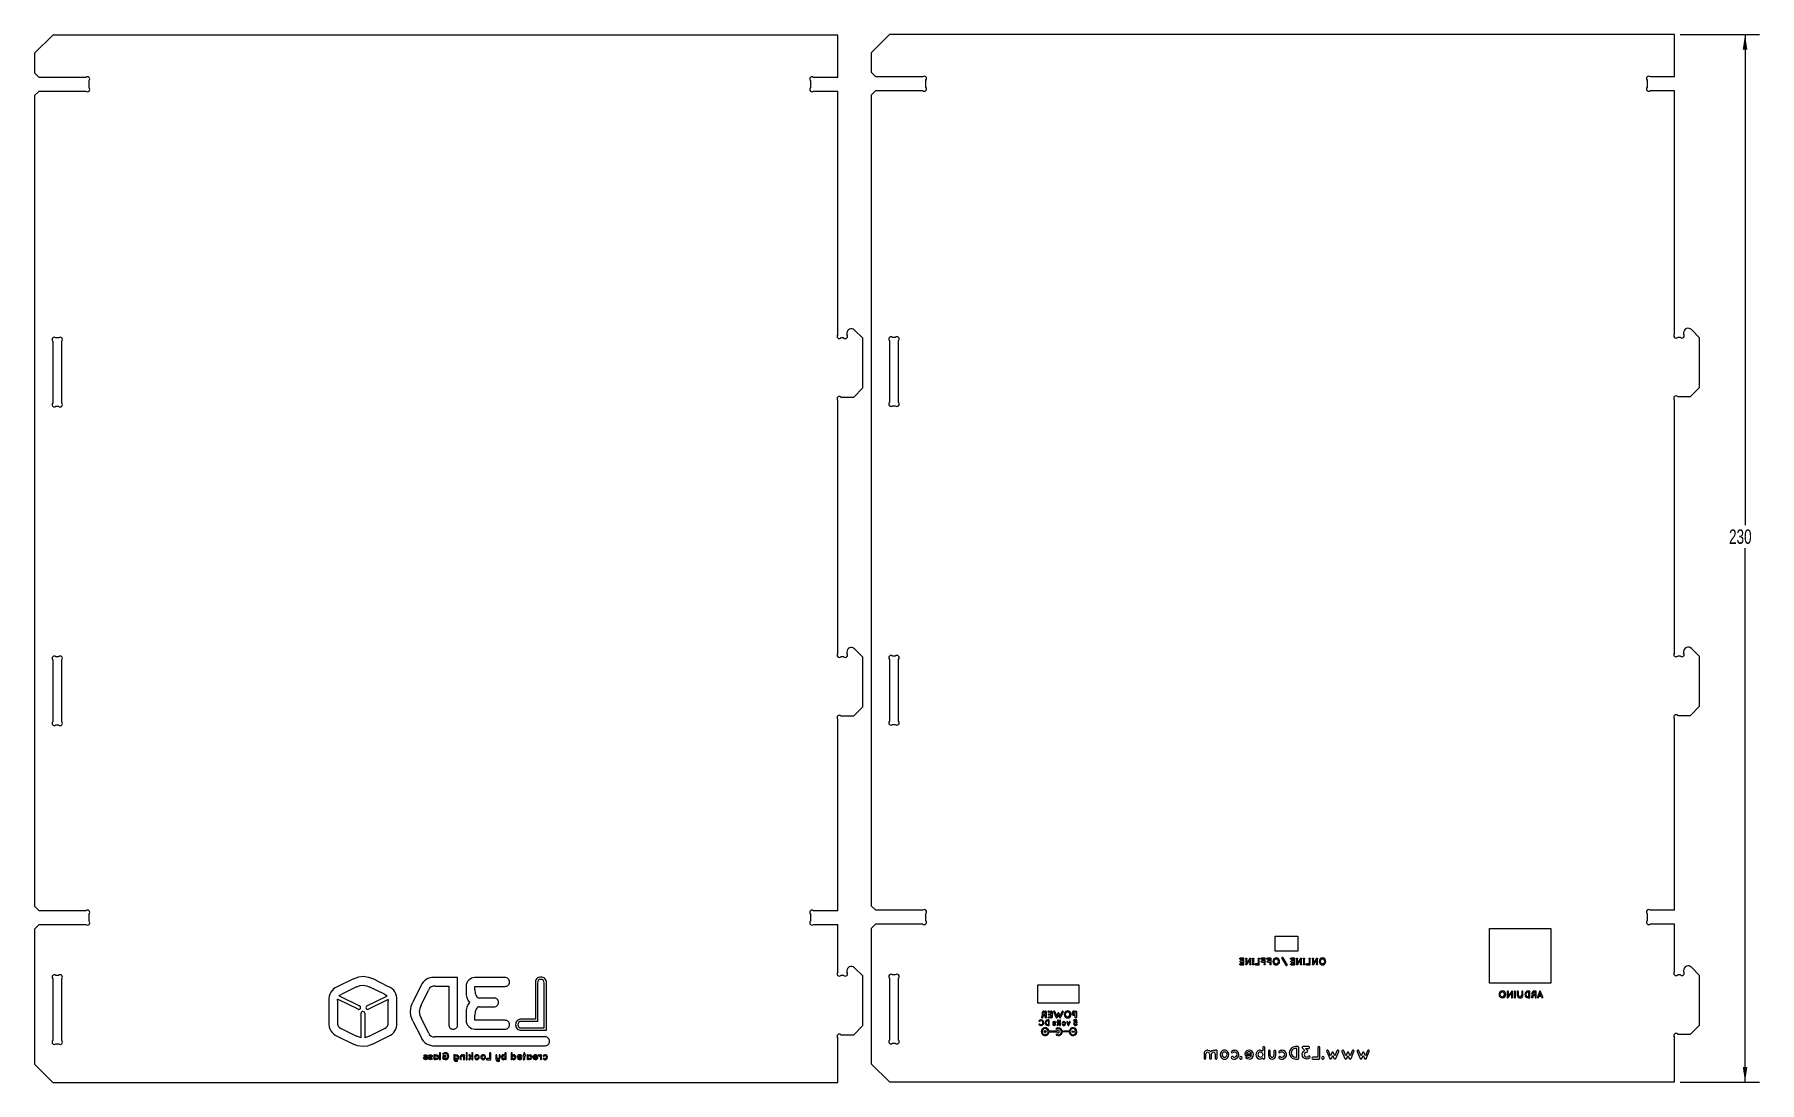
# Model space of a CAD drawing. Extents: x 29 to 408, y 62 to 292.
import ezdxf
from ezdxf.enums import TextEntityAlignment as Align

# ---------------------------------------------------------------- set-up
doc = ezdxf.new("R2010")
doc.units = 0
doc.layers.get('0').update_dxf_attribs({"linetype": 'CONTINUOUS'})
doc.dimstyles.new('SLDDIMSTYLE0', dxfattribs={"dimtxt": 3.175, "dimasz": 3.302, "dimexe": 0, "dimexo": 0.0625, "dimgap": 0.79375, "dimtad": 0, "dimtih": 1, "dimtoh": 1, "dimrnd": 1e-09, "dimzin": 12, "dimsah": 1, "dimcen": 0.09, "dimazin": 3, "dimtfac": 1, "dimtofl": 0, "dimtmove": 0, "dimatfit": 3})

msp = doc.modelspace()

# ---------------------------------------------------------------- blocks, each defined once
blk = doc.blocks.new('*D1')
at = {"color": 7, "linetype": 'CONTINUOUS'}
for p, q in [((390.42, 292.39), (407.83, 292.39)), ((404.65, 292.39), (404.65, 184.63)), ((404.65, 62.39), (404.65, 179.6)), ((390.42, 62.39), (407.83, 62.39))]:
    blk.add_line(p, q, dxfattribs=at)
for points in [[(404.65, 292.39), (404.15, 289.09), (405.16, 289.09)], [(404.65, 62.39), (405.16, 65.7), (404.15, 65.7)]]:
    blk.add_solid(points, dxfattribs=at)
at = {"color": 7, "linetype": 'CONTINUOUS', "width": 0.7}
blk.add_text('230', height=3.175, dxfattribs=at).set_placement((401.14, 179.6), align=Align.BOTTOM_LEFT)

# ---------------------------------------------------------------- dimensions: what is measured, and where the dimension line sits
at = {"color": 7, "linetype": 'CONTINUOUS'}
dim = msp.add_linear_dim(base=(404.654, 62.393), p1=(389.154, 292.393), p2=(389.154, 62.393), angle=90, dimstyle='SLDDIMSTYLE0', dxfattribs=at)
dim.commit()
dim.dimension.update_dxf_attribs({"geometry": '*D1', "text_midpoint": (404.654, 182.114), "dimtype": 160})

# ---------------------------------------------------------------- linework, layer by layer
at = {"color": 7, "linetype": 'CONTINUOUS'}
for p, q in [((33.002, 292.281), (29.002, 288.281)), ((205.402, 292.281), (33.002, 292.281)), ((205.402, 282.981), (205.402, 292.281)), ((216.754, 292.393), (212.754, 288.393)), ((389.154, 292.393), (216.754, 292.393)), ((389.154, 283.093), (389.154, 292.393)), ((29.002, 288.281), (29.002, 283.981)), ((212.754, 288.393), (212.754, 284.093)), ((29.002, 283.981), (30.002, 282.981)), ((40.295, 282.981), (30.002, 282.981)), ((41.002, 280.689), (41.002, 282.274)), ((199.402, 282.274), (199.402, 280.689)), ((205.402, 282.981), (200.109, 282.981)), ((212.754, 284.093), (213.754, 283.093)), ((224.047, 283.093), (213.754, 283.093)), ((224.754, 280.8), (224.754, 282.386)), ((383.154, 282.386), (383.154, 280.8)), ((389.154, 283.093), (383.861, 283.093)), ((30.002, 279.981), (29.002, 278.981)), ((29.002, 278.981), (29.002, 100.981)), ((30.002, 279.981), (40.295, 279.981)), ((200.109, 279.981), (205.402, 279.981)), ((205.402, 226.489), (205.402, 279.981)), ((213.754, 280.093), (212.754, 279.093)), ((212.754, 279.093), (212.754, 101.093)), ((213.754, 280.093), (224.047, 280.093)), ((383.861, 280.093), (389.154, 280.093)), ((389.154, 226.6), (389.154, 280.093)), ((210.902, 225.696), (209.109, 227.489)), ((394.654, 225.808), (392.861, 227.6)), ((33.002, 225.074), (33.002, 211.489)), ((34.295, 225.781), (33.709, 225.781)), ((35.002, 211.489), (35.002, 225.074)), ((206.695, 225.781), (206.109, 225.781)), ((207.402, 226.781), (207.402, 226.489)), ((210.902, 214.781), (210.902, 225.696)), ((216.754, 225.186), (216.754, 211.6)), ((218.047, 225.893), (217.461, 225.893)), ((218.754, 211.6), (218.754, 225.186)), ((390.447, 225.893), (389.861, 225.893)), ((391.154, 226.893), (391.154, 226.6)), ((394.654, 214.893), (394.654, 225.808)), ((206.109, 212.781), (208.902, 212.781)), ((208.902, 212.781), (210.902, 214.781)), ((389.154, 156.6), (389.154, 212.186)), ((389.861, 212.893), (392.654, 212.893)), ((392.654, 212.893), (394.654, 214.893)), ((33.709, 210.781), (34.295, 210.781)), ((205.402, 156.489), (205.402, 212.074)), ((217.461, 210.893), (218.047, 210.893)), ((34.295, 155.781), (33.709, 155.781)), ((206.695, 155.781), (206.109, 155.781)), ((207.402, 156.781), (207.402, 156.489)), ((210.902, 155.696), (209.109, 157.489)), ((210.902, 144.781), (210.902, 155.696)), ((218.047, 155.893), (217.461, 155.893)), ((390.447, 155.893), (389.861, 155.893)), ((391.154, 156.893), (391.154, 156.6)), ((394.654, 155.808), (392.861, 157.6)), ((394.654, 144.893), (394.654, 155.808)), ((33.002, 155.074), (33.002, 141.489)), ((35.002, 141.489), (35.002, 155.074)), ((216.754, 155.186), (216.754, 141.6)), ((218.754, 141.6), (218.754, 155.186)), ((208.902, 142.781), (210.902, 144.781)), ((392.654, 142.893), (394.654, 144.893)), ((33.709, 140.781), (34.295, 140.781)), ((205.402, 99.981), (205.402, 142.074)), ((206.109, 142.781), (208.902, 142.781)), ((217.461, 140.893), (218.047, 140.893)), ((389.154, 100.093), (389.154, 142.186)), ((389.861, 142.893), (392.654, 142.893)), ((29.002, 100.981), (30.002, 99.981)), ((40.295, 99.981), (30.002, 99.981)), ((41.002, 97.689), (41.002, 99.274)), ((199.402, 99.274), (199.402, 97.689)), ((205.402, 99.981), (200.109, 99.981)), ((212.754, 101.093), (213.754, 100.093)), ((224.047, 100.093), (213.754, 100.093)), ((224.754, 97.8), (224.754, 99.386)), ((383.154, 99.386), (383.154, 97.8)), ((389.154, 100.093), (383.861, 100.093)), ((30.002, 96.981), (29.002, 95.981)), ((29.002, 95.981), (29.002, 66.281)), ((30.002, 96.981), (40.295, 96.981)), ((200.109, 96.981), (205.402, 96.981)), ((205.402, 86.489), (205.402, 96.981)), ((213.754, 97.093), (212.754, 96.093)), ((212.754, 96.093), (212.754, 66.393)), ((213.754, 97.093), (224.047, 97.093)), ((348.504, 96.093), (362.004, 96.093)), ((348.504, 84.093), (348.504, 96.093)), ((362.004, 96.093), (362.004, 84.093)), ((383.861, 97.093), (389.154, 97.093)), ((389.154, 86.6), (389.154, 97.093)), ((301.454, 94.393), (306.454, 94.393)), ((301.454, 91.093), (301.454, 94.393)), ((306.454, 91.093), (301.454, 91.093)), ((306.454, 94.393), (306.454, 91.093)), ((210.902, 85.696), (209.109, 87.489)), ((294.495, 89.586), (293.798, 89.586)), ((293.798, 89.349), (294.376, 89.349)), ((294.376, 88.33), (293.798, 88.33)), ((293.798, 88.093), (294.489, 88.093)), ((294.376, 88.959), (293.879, 88.959)), ((293.879, 88.722), (294.376, 88.722)), ((294.376, 89.349), (294.376, 88.959)), ((294.376, 88.722), (294.376, 88.33)), ((294.493, 88.095), (294.495, 88.093)), ((294.612, 88.211), (294.612, 89.469)), ((294.986, 89.449), (294.986, 88.211)), ((295.201, 88.149), (295.883, 89.095)), ((295.907, 89.524), (295.218, 88.571)), ((295.218, 88.571), (295.218, 89.449)), ((295.883, 89.095), (295.883, 88.211)), ((296.116, 88.211), (296.116, 89.452)), ((296.517, 89.469), (296.517, 88.211)), ((296.753, 88.211), (296.753, 89.469)), ((297.743, 88.33), (297.165, 88.33)), ((297.165, 88.093), (297.862, 88.093)), ((297.743, 89.469), (297.743, 88.33)), ((297.98, 88.211), (297.98, 89.469)), ((299.153, 89.586), (298.455, 89.586)), ((298.455, 89.349), (299.033, 89.349)), ((299.033, 88.959), (298.536, 88.959)), ((298.536, 88.722), (299.033, 88.722)), ((299.033, 89.349), (299.033, 88.959)), ((299.033, 88.722), (299.033, 88.211)), ((299.27, 88.211), (299.27, 89.469)), ((300.443, 89.586), (299.746, 89.586)), ((299.746, 89.349), (300.323, 89.349)), ((300.323, 88.959), (299.826, 88.959)), ((299.826, 88.722), (300.323, 88.722)), ((300.323, 89.349), (300.323, 88.959)), ((300.323, 88.722), (300.323, 88.211)), ((300.56, 88.211), (300.56, 89.469)), ((302.958, 89.518), (303.824, 88.018)), ((304.084, 88.168), (303.218, 89.668)), ((305.651, 89.586), (304.954, 89.586)), ((304.954, 89.349), (305.532, 89.349)), ((305.532, 88.33), (304.954, 88.33)), ((304.954, 88.093), (305.645, 88.093)), ((305.532, 88.959), (305.035, 88.959)), ((305.035, 88.722), (305.532, 88.722)), ((305.532, 89.349), (305.532, 88.959)), ((305.532, 88.722), (305.532, 88.33)), ((305.649, 88.095), (305.651, 88.093)), ((305.768, 88.211), (305.768, 89.469)), ((306.142, 89.449), (306.142, 88.211)), ((306.357, 88.149), (307.04, 89.095)), ((307.063, 89.524), (306.374, 88.571)), ((306.374, 88.571), (306.374, 89.449)), ((307.04, 89.095), (307.04, 88.211)), ((307.272, 88.211), (307.272, 89.452)), ((307.673, 89.469), (307.673, 88.211)), ((307.91, 88.211), (307.91, 89.469)), ((308.899, 88.33), (308.321, 88.33)), ((308.321, 88.093), (309.018, 88.093)), ((308.899, 89.469), (308.899, 88.33)), ((309.136, 88.211), (309.136, 89.469)), ((309.648, 89.449), (309.648, 88.211)), ((309.863, 88.149), (310.545, 89.095)), ((310.569, 89.524), (309.88, 88.571)), ((309.88, 88.571), (309.88, 89.449)), ((310.545, 89.095), (310.545, 88.211)), ((310.778, 88.211), (310.778, 89.452)), ((394.654, 85.808), (392.861, 87.6)), ((33.002, 85.074), (33.002, 71.489)), ((34.295, 85.781), (33.709, 85.781)), ((35.002, 71.489), (35.002, 85.074)), ((99.04, 85.069), (95.481, 83.298)), ((106.775, 83.318), (103.196, 85.088)), ((113.866, 83.502), (112.095, 79.924)), ((121.912, 85.33), (116.751, 85.33)), ((116.982, 83.406), (119.999, 83.406)), ((119.999, 83.406), (119.999, 74.985)), ((121.922, 85.328), (121.912, 85.33)), ((121.922, 74.985), (121.922, 85.328)), ((123.804, 83.39), (123.804, 82.139)), ((132.347, 85.315), (125.728, 85.315)), ((125.728, 83.39), (132.347, 83.39)), ((125.728, 82.639), (125.728, 83.39)), ((138.99, 84.195), (138.99, 76.184)), ((139.49, 84.195), (139.49, 75.684)), ((140.913, 74.26), (140.913, 84.195)), ((141.413, 73.76), (141.413, 84.195)), ((206.695, 85.781), (206.109, 85.781)), ((207.402, 86.781), (207.402, 86.489)), ((210.902, 74.781), (210.902, 85.696)), ((216.754, 85.186), (216.754, 71.6)), ((218.047, 85.893), (217.461, 85.893)), ((218.754, 71.6), (218.754, 85.186)), ((249.354, 83.693), (258.354, 83.693)), ((249.354, 79.693), (249.354, 83.693)), ((258.354, 83.693), (258.354, 79.693)), ((362.004, 84.093), (348.504, 84.093)), ((390.447, 85.893), (389.861, 85.893)), ((391.154, 86.893), (391.154, 86.6)), ((394.654, 74.893), (394.654, 85.808)), ((93.634, 80.336), (93.634, 75.431)), ((95.558, 80.278), (95.558, 75.488)), ((100.046, 78.376), (95.692, 80.516)), ((96.05, 81.244), (100.404, 79.104)), ((99.713, 83.28), (96.365, 81.605)), ((102.008, 79.104), (106.362, 81.244)), ((106.674, 80.494), (102.366, 78.376)), ((105.831, 81.644), (102.503, 83.28)), ((106.678, 75.565), (106.678, 80.201)), ((108.602, 75.334), (108.602, 80.432)), ((113.904, 79.231), (115.539, 82.559)), ((129.924, 80.828), (126.69, 80.828)), ((258.354, 79.693), (249.354, 79.693)), ((352.437, 82.222), (352.437, 80.973)), ((352.654, 80.91), (353.342, 81.865)), ((353.366, 82.298), (352.671, 81.336)), ((352.671, 81.336), (352.671, 82.222)), ((353.342, 81.865), (353.342, 80.973)), ((353.576, 80.973), (353.576, 82.224)), ((353.981, 82.242), (353.981, 80.973)), ((354.219, 80.973), (354.219, 82.242)), ((354.632, 82.242), (354.632, 81.476)), ((354.871, 81.476), (354.871, 82.242)), ((355.637, 82.242), (355.637, 81.476)), ((355.875, 81.476), (355.875, 82.242)), ((357.305, 82.36), (357.052, 82.36)), ((357.185, 82.121), (357.052, 82.121)), ((357.052, 81.093), (357.185, 81.093)), ((357.052, 80.855), (357.305, 80.855)), ((357.185, 81.093), (357.185, 82.121)), ((357.424, 80.973), (357.424, 82.242)), ((357.895, 80.876), (357.897, 80.876)), ((358.68, 82.36), (358.295, 82.36)), ((358.559, 82.121), (358.295, 82.121)), ((358.295, 81.678), (358.559, 81.678)), ((358.305, 81.439), (358.559, 81.439)), ((358.559, 81.678), (358.559, 82.121)), ((358.559, 81.439), (358.559, 80.973)), ((358.798, 80.973), (358.798, 82.242)), ((359.538, 82.282), (359.062, 81.016)), ((359.284, 80.93), (359.389, 81.209)), ((359.389, 81.209), (359.912, 81.209)), ((359.652, 81.908), (359.477, 81.446)), ((359.477, 81.446), (359.826, 81.446)), ((359.826, 81.446), (359.652, 81.908)), ((360.241, 81.016), (359.766, 82.282)), ((359.912, 81.209), (360.017, 80.93)), ((100.762, 72.112), (100.736, 77.492)), ((101.14, 77.899), (101.141, 77.899)), ((101.547, 77.496), (101.574, 72.12)), ((112.114, 75.768), (113.885, 72.208)), ((115.578, 73.093), (113.904, 76.441)), ((123.804, 77.593), (123.804, 75.934)), ((125.728, 75.934), (125.728, 77.092)), ((132.347, 75.934), (125.728, 75.934)), ((126.69, 78.903), (129.924, 78.903)), ((138.99, 76.184), (135.878, 76.184)), ((250.295, 76.475), (250.293, 76.475)), ((250.693, 77.959), (251.077, 77.959)), ((250.957, 77.72), (250.693, 77.72)), ((250.693, 77.277), (250.957, 77.277)), ((250.957, 77.038), (250.703, 77.038)), ((250.957, 77.277), (250.957, 77.72)), ((250.957, 76.572), (250.957, 77.038)), ((251.196, 77.841), (251.196, 76.572)), ((251.746, 76.006), (251.543, 76.006)), ((251.543, 75.815), (251.65, 75.815)), ((251.65, 75.815), (251.65, 74.993)), ((251.662, 77.959), (252.366, 77.959)), ((252.245, 77.72), (251.662, 77.72)), ((251.662, 76.692), (252.245, 76.692)), ((252.359, 76.454), (251.662, 76.454)), ((251.744, 77.327), (252.245, 77.327)), ((252.245, 77.088), (251.744, 77.088)), ((251.841, 74.897), (251.841, 75.912)), ((252.245, 77.327), (252.245, 77.72)), ((252.245, 76.692), (252.245, 77.088)), ((252.366, 76.454), (252.363, 76.456)), ((252.484, 77.841), (252.484, 76.572)), ((253.355, 76.527), (252.828, 77.78)), ((253.045, 77.871), (253.465, 76.875)), ((253.368, 76.505), (253.366, 76.507)), ((253.398, 76.475), (253.396, 76.475)), ((253.419, 76.462), (253.417, 76.462)), ((253.443, 76.456), (253.439, 76.456)), ((253.465, 76.875), (253.742, 77.535)), ((253.49, 76.456), (253.484, 76.456)), ((253.531, 76.475), (253.529, 76.475)), ((253.854, 77.193), (253.572, 76.527)), ((253.663, 75.912), (253.663, 75.662)), ((254.136, 76.527), (253.854, 77.193)), ((253.854, 75.662), (253.854, 75.912)), ((253.966, 77.535), (254.243, 76.875)), ((254.136, 75.912), (254.136, 74.897)), ((254.179, 76.475), (254.174, 76.475)), ((254.198, 76.462), (254.196, 76.462)), ((254.224, 76.456), (254.217, 76.456)), ((254.243, 76.875), (254.664, 77.871)), ((254.271, 76.456), (254.265, 76.456)), ((254.312, 76.475), (254.31, 76.475)), ((254.327, 74.897), (254.327, 75.912)), ((254.342, 76.507), (254.342, 76.505)), ((254.882, 77.78), (254.353, 76.527)), ((257.814, 76.006), (257.307, 76.006)), ((257.307, 75.812), (257.73, 75.812)), ((257.314, 77.959), (257.699, 77.959)), ((257.578, 77.72), (257.314, 77.72)), ((257.314, 77.277), (257.578, 77.277)), ((257.578, 77.038), (257.314, 77.038)), ((257.578, 77.277), (257.578, 77.72)), ((257.578, 76.572), (257.578, 77.038)), ((257.73, 75.812), (257.751, 75.642)), ((257.817, 77.841), (257.817, 76.572)), ((257.965, 75.475), (257.914, 75.92)), ((95.481, 72.468), (99.04, 70.697)), ((96.365, 74.161), (99.713, 72.487)), ((102.503, 72.487), (105.831, 74.122)), ((103.196, 70.678), (106.775, 72.448)), ((141.143, 72.286), (116.905, 72.286)), ((125.728, 74.01), (132.347, 74.01)), ((139.49, 75.684), (135.878, 75.684)), ((135.878, 74.26), (140.913, 74.26)), ((135.878, 73.76), (141.413, 73.76)), ((205.402, 62.281), (205.402, 72.074)), ((206.109, 72.781), (208.902, 72.781)), ((208.902, 72.781), (210.902, 74.781)), ((251.65, 74.993), (251.543, 74.993)), ((251.543, 74.802), (251.746, 74.802)), ((252.93, 75.335), (252.928, 75.335)), ((252.932, 75.337), (252.93, 75.335)), ((252.963, 75.157), (252.965, 75.157)), ((253.663, 75.662), (253.62, 75.662)), ((253.62, 75.473), (253.663, 75.473)), ((253.663, 75.473), (253.663, 74.993)), ((253.904, 75.662), (253.854, 75.662)), ((253.854, 74.993), (253.854, 75.473)), ((253.854, 75.473), (253.904, 75.473)), ((256.219, 73.373), (254.723, 73.373)), ((255.685, 75.525), (255.967, 74.857)), ((256.049, 75.124), (255.85, 75.592)), ((256.011, 74.809), (256.015, 74.809)), ((256.015, 74.809), (256.015, 74.808)), ((256.028, 74.804), (256.032, 74.804)), ((256.247, 75.592), (256.049, 75.124)), ((256.065, 74.804), (256.068, 74.804)), ((256.082, 74.808), (256.082, 74.809)), ((256.082, 74.809), (256.085, 74.809)), ((256.133, 74.857), (256.412, 75.525)), ((257.635, 74.802), (257.639, 74.802)), ((389.154, 62.393), (389.154, 72.186)), ((389.861, 72.893), (392.654, 72.893)), ((392.654, 72.893), (394.654, 74.893)), ((33.709, 70.781), (34.295, 70.781)), ((116.708, 68.26), (116.708, 67.398)), ((116.847, 70.361), (141.143, 70.361)), ((117.923, 68.696), (117.923, 67.402)), ((118.166, 67.402), (118.166, 68.696)), ((121.092, 68.262), (121.092, 67.415)), ((123.418, 67.398), (123.418, 68.262)), ((123.795, 68.698), (123.795, 68.652)), ((123.795, 68.255), (123.795, 67.4)), ((124.032, 68.652), (124.032, 68.698)), ((124.032, 67.4), (124.032, 68.255)), ((124.398, 68.216), (124.727, 67.887)), ((125.019, 67.937), (124.569, 68.387)), ((125.019, 68.696), (125.019, 67.937)), ((125.262, 67.402), (125.262, 68.696)), ((128.95, 68.696), (128.95, 67.525)), ((129.193, 67.402), (129.193, 68.696)), ((130.338, 68.262), (130.338, 67.433)), ((130.571, 67.744), (130.571, 68.262)), ((131.025, 68.262), (131.025, 67.744)), ((131.255, 67.744), (131.255, 68.262)), ((132.319, 68.698), (132.319, 68.286)), ((132.558, 67.4), (132.558, 68.698)), ((133.67, 68.698), (133.67, 67.4)), ((133.909, 68.286), (133.909, 68.698)), ((136.473, 68.378), (136.418, 68.378)), ((136.473, 68.696), (136.473, 68.378)), ((136.717, 68.378), (136.717, 68.696)), ((136.78, 68.378), (136.717, 68.378)), ((137.219, 68.26), (137.219, 67.398)), ((140.099, 68.262), (140.099, 68.246)), ((140.336, 67.398), (140.336, 68.262)), ((217.461, 70.893), (218.047, 70.893)), ((285.841, 68.564), (285.841, 67.63)), ((286.263, 67.63), (286.263, 68.564)), ((287.071, 68.576), (287.071, 67.63)), ((287.493, 67.63), (287.493, 68.576)), ((288.297, 68.564), (288.297, 67.63)), ((288.719, 67.63), (288.719, 69.18)), ((294.791, 68.478), (294.791, 68.458)), ((295, 68.265), (296.254, 68.265)), ((295.157, 68.6), (296.273, 68.6)), ((298.737, 69.968), (298.737, 69.227)), ((299.167, 67.634), (299.167, 69.968)), ((299.971, 69.183), (299.971, 68.241)), ((300.389, 68.241), (300.389, 69.183)), ((301.205, 69.183), (301.205, 68.241)), ((301.623, 68.241), (301.623, 69.183)), ((306.41, 70.181), (305.944, 70.181)), ((306.189, 69.744), (305.944, 69.744)), ((306.189, 67.859), (306.189, 69.744)), ((306.626, 67.638), (306.626, 69.964)), ((307.47, 69.803), (307.967, 69.29)), ((308.791, 70.185), (307.628, 70.185)), ((308.554, 69.329), (308.152, 69.739)), ((308.152, 69.739), (308.791, 69.739)), ((310.814, 69.964), (310.814, 67.859)), ((311.251, 67.638), (311.251, 69.964)), ((312.784, 69.077), (313.435, 67.547)), ((313.628, 68.17), (313.163, 69.231)), ((313.908, 68.829), (313.628, 68.17)), ((313.814, 67.547), (314.101, 68.229)), ((314.101, 68.229), (314.381, 67.547)), ((314.571, 68.17), (314.295, 68.829)), ((315.036, 69.231), (314.571, 68.17)), ((314.764, 67.547), (315.411, 69.077)), ((316.14, 69.077), (316.79, 67.547)), ((316.983, 68.17), (316.518, 69.231)), ((317.263, 68.829), (316.983, 68.17)), ((317.169, 67.547), (317.457, 68.229)), ((317.457, 68.229), (317.737, 67.547)), ((317.926, 68.17), (317.65, 68.829)), ((318.391, 69.231), (317.926, 68.17)), ((318.119, 67.547), (318.766, 69.077)), ((319.495, 69.077), (320.145, 67.547)), ((320.338, 68.17), (319.873, 69.231)), ((320.619, 68.829), (320.338, 68.17)), ((320.524, 67.547), (320.812, 68.229)), ((320.812, 68.229), (321.092, 67.547)), ((321.281, 68.17), (321.005, 68.829)), ((321.746, 69.231), (321.281, 68.17)), ((321.474, 67.547), (322.121, 69.077)), ((29.002, 66.281), (33.002, 62.281)), ((114.848, 67.961), (114.846, 67.961)), ((114.85, 67.963), (114.848, 67.961)), ((114.889, 67.733), (114.892, 67.733)), ((115.905, 67.961), (115.903, 67.961)), ((115.907, 67.963), (115.905, 67.961)), ((115.947, 67.733), (115.949, 67.733)), ((118.651, 68.04), (118.651, 67.556)), ((118.662, 67.507), (118.662, 67.505)), ((119.215, 68.163), (118.779, 68.163)), ((118.901, 67.615), (118.901, 67.915)), ((118.901, 67.915), (119.215, 67.915)), ((122.503, 67.922), (122.503, 67.398)), ((122.733, 67.398), (122.733, 67.922)), ((123.181, 67.922), (123.181, 67.398)), ((124.727, 67.887), (124.389, 67.481)), ((124.576, 67.325), (124.898, 67.716)), ((124.898, 67.716), (125.019, 67.595)), ((125.019, 67.595), (125.019, 67.402)), ((128.95, 67.525), (128.355, 67.525)), ((128.355, 67.281), (129.072, 67.281)), ((135.012, 67.869), (135.012, 67.858)), ((135.129, 67.751), (135.826, 67.751)), ((135.216, 67.937), (135.837, 67.937)), ((136.418, 68.137), (136.473, 68.137)), ((136.473, 68.137), (136.473, 67.525)), ((136.717, 67.525), (136.717, 68.137)), ((136.717, 68.137), (136.78, 68.137)), ((138.496, 67.869), (138.496, 67.858)), ((138.612, 67.751), (139.309, 67.751)), ((138.7, 67.937), (139.32, 67.937)), ((140.099, 67.814), (140.099, 67.398)), ((212.754, 66.393), (216.754, 62.393)), ((288.301, 67.602), (288.301, 67.591)), ((288.313, 67.567), (288.313, 67.547)), ((305.944, 67.859), (306.189, 67.859)), ((305.944, 67.421), (306.41, 67.421)), ((310.814, 67.859), (309.745, 67.859)), ((309.745, 67.421), (311.034, 67.421)), ((313.581, 67.425), (313.589, 67.425)), ((313.664, 67.425), (313.672, 67.425)), ((313.699, 67.433), (313.703, 67.437)), ((313.703, 67.437), (313.707, 67.437)), ((313.743, 67.46), (313.743, 67.464)), ((314.401, 67.516), (314.401, 67.512)), ((314.401, 67.512), (314.425, 67.488)), ((314.429, 67.484), (314.452, 67.46)), ((314.488, 67.437), (314.496, 67.437)), ((314.524, 67.425), (314.531, 67.425)), ((314.61, 67.425), (314.622, 67.425)), ((314.717, 67.484), (314.725, 67.488)), ((316.936, 67.425), (316.944, 67.425)), ((317.019, 67.425), (317.027, 67.425)), ((317.054, 67.433), (317.058, 67.437)), ((317.058, 67.437), (317.062, 67.437)), ((317.098, 67.46), (317.098, 67.464)), ((317.756, 67.516), (317.756, 67.512)), ((317.756, 67.512), (317.78, 67.488)), ((317.784, 67.484), (317.807, 67.46)), ((317.843, 67.437), (317.851, 67.437)), ((317.879, 67.425), (317.887, 67.425)), ((317.965, 67.425), (317.977, 67.425)), ((318.072, 67.484), (318.08, 67.488)), ((320.291, 67.425), (320.299, 67.425)), ((320.374, 67.425), (320.382, 67.425)), ((320.41, 67.433), (320.414, 67.437)), ((320.414, 67.437), (320.418, 67.437)), ((320.453, 67.46), (320.453, 67.464)), ((321.111, 67.516), (321.111, 67.512)), ((321.111, 67.512), (321.135, 67.488)), ((321.139, 67.484), (321.163, 67.46)), ((321.198, 67.437), (321.206, 67.437)), ((321.234, 67.425), (321.242, 67.425)), ((321.321, 67.425), (321.332, 67.425)), ((321.427, 67.484), (321.435, 67.488)), ((33.002, 62.281), (205.402, 62.281)), ((216.754, 62.393), (389.154, 62.393))]:
    msp.add_line(p, q, dxfattribs=at)
for points in [[(293.798, 89.349), (293.757, 89.354), (293.728, 89.366), (293.708, 89.382), (293.694, 89.4), (293.682, 89.435), (293.68, 89.469), (293.682, 89.502), (293.694, 89.537), (293.708, 89.554), (293.728, 89.57), (293.757, 89.582), (293.798, 89.586)], [(293.798, 88.093), (293.757, 88.098), (293.728, 88.11), (293.708, 88.126), (293.694, 88.144), (293.682, 88.178), (293.68, 88.211), (293.682, 88.244), (293.694, 88.279), (293.708, 88.297), (293.728, 88.314), (293.757, 88.325), (293.798, 88.33)], [(293.879, 88.722), (293.837, 88.727), (293.808, 88.739), (293.788, 88.755), (293.775, 88.773), (293.763, 88.808), (293.762, 88.841), (293.763, 88.873), (293.775, 88.907), (293.788, 88.925), (293.808, 88.942), (293.837, 88.954), (293.879, 88.959)], [(294.493, 88.095), (294.493, 88.095), (294.493, 88.094), (294.492, 88.094), (294.492, 88.094), (294.49, 88.093), (294.489, 88.093)], [(294.986, 89.449), (294.99, 89.49), (295.002, 89.519), (295.018, 89.538), (295.036, 89.551), (295.071, 89.563), (295.103, 89.565), (295.135, 89.563), (295.169, 89.551), (295.187, 89.538), (295.202, 89.519), (295.214, 89.49), (295.218, 89.449)], [(295.201, 88.149), (295.193, 88.139), (295.176, 88.12), (295.153, 88.102), (295.124, 88.094), (295.085, 88.094), (295.058, 88.098), (295.027, 88.112), (295.012, 88.126), (294.999, 88.146), (294.989, 88.174), (294.986, 88.211)], [(296.116, 88.211), (296.112, 88.169), (296.1, 88.14), (296.084, 88.119), (296.066, 88.107), (296.032, 88.095), (295.999, 88.093), (295.967, 88.095), (295.934, 88.107), (295.916, 88.119), (295.9, 88.14), (295.888, 88.169), (295.883, 88.211)], [(295.907, 89.524), (295.934, 89.554), (295.96, 89.571), (295.985, 89.578), (296.006, 89.577), (296.041, 89.567), (296.065, 89.552), (296.084, 89.538), (296.096, 89.525), (296.107, 89.509), (296.114, 89.486), (296.116, 89.452)], [(296.517, 89.469), (296.521, 89.511), (296.534, 89.541), (296.55, 89.561), (296.569, 89.573), (296.604, 89.584), (296.636, 89.586), (296.669, 89.584), (296.704, 89.573), (296.722, 89.561), (296.738, 89.541), (296.749, 89.511), (296.753, 89.469)], [(296.753, 88.211), (296.749, 88.168), (296.738, 88.138), (296.722, 88.118), (296.704, 88.106), (296.669, 88.095), (296.636, 88.093), (296.604, 88.095), (296.569, 88.106), (296.55, 88.118), (296.534, 88.138), (296.521, 88.168), (296.517, 88.211)], [(297.165, 88.093), (297.125, 88.098), (297.095, 88.11), (297.075, 88.126), (297.062, 88.144), (297.049, 88.178), (297.048, 88.211), (297.049, 88.244), (297.062, 88.279), (297.075, 88.297), (297.095, 88.314), (297.125, 88.325), (297.165, 88.33)], [(297.743, 89.469), (297.748, 89.51), (297.759, 89.54), (297.776, 89.56), (297.794, 89.573), (297.829, 89.584), (297.862, 89.586), (297.896, 89.584), (297.93, 89.573), (297.948, 89.56), (297.964, 89.54), (297.975, 89.51), (297.98, 89.469)], [(298.455, 89.349), (298.415, 89.354), (298.386, 89.366), (298.365, 89.382), (298.352, 89.4), (298.34, 89.435), (298.338, 89.468), (298.34, 89.501), (298.352, 89.535), (298.365, 89.553), (298.386, 89.57), (298.415, 89.581), (298.455, 89.586)], [(298.536, 88.722), (298.495, 88.727), (298.465, 88.739), (298.445, 88.755), (298.432, 88.773), (298.421, 88.808), (298.419, 88.841), (298.421, 88.873), (298.432, 88.907), (298.445, 88.925), (298.465, 88.942), (298.495, 88.954), (298.536, 88.959)], [(299.27, 88.211), (299.266, 88.169), (299.254, 88.14), (299.238, 88.119), (299.221, 88.107), (299.186, 88.095), (299.153, 88.093), (299.119, 88.095), (299.084, 88.107), (299.066, 88.119), (299.05, 88.14), (299.038, 88.169), (299.033, 88.211)], [(299.746, 89.349), (299.705, 89.354), (299.676, 89.366), (299.655, 89.382), (299.642, 89.4), (299.63, 89.435), (299.628, 89.468), (299.63, 89.501), (299.642, 89.535), (299.655, 89.553), (299.676, 89.57), (299.705, 89.581), (299.746, 89.586)], [(299.826, 88.722), (299.785, 88.727), (299.756, 88.739), (299.735, 88.755), (299.723, 88.773), (299.711, 88.808), (299.709, 88.841), (299.711, 88.873), (299.723, 88.907), (299.735, 88.925), (299.756, 88.942), (299.785, 88.954), (299.826, 88.959)], [(300.56, 88.211), (300.556, 88.169), (300.544, 88.14), (300.528, 88.119), (300.511, 88.107), (300.476, 88.095), (300.443, 88.093), (300.409, 88.095), (300.374, 88.107), (300.356, 88.119), (300.34, 88.14), (300.328, 88.169), (300.323, 88.211)], [(301.223, 88.861), (301.273, 89.089), (301.368, 89.234)], [(301.368, 88.49), (301.255, 88.678), (301.223, 88.861)], [(304.954, 89.349), (304.914, 89.354), (304.884, 89.366), (304.864, 89.382), (304.85, 89.4), (304.838, 89.435), (304.836, 89.469), (304.838, 89.502), (304.85, 89.537), (304.864, 89.554), (304.884, 89.57), (304.914, 89.582), (304.954, 89.586)], [(304.954, 88.093), (304.914, 88.098), (304.884, 88.11), (304.864, 88.126), (304.85, 88.144), (304.838, 88.178), (304.836, 88.211), (304.838, 88.244), (304.85, 88.279), (304.864, 88.297), (304.884, 88.314), (304.914, 88.325), (304.954, 88.33)], [(305.035, 88.722), (304.994, 88.727), (304.964, 88.739), (304.944, 88.755), (304.931, 88.773), (304.919, 88.808), (304.918, 88.841), (304.919, 88.873), (304.931, 88.907), (304.944, 88.925), (304.964, 88.942), (304.994, 88.954), (305.035, 88.959)], [(305.649, 88.095), (305.649, 88.095), (305.649, 88.094), (305.648, 88.094), (305.648, 88.094), (305.647, 88.093), (305.645, 88.093)], [(306.142, 89.449), (306.146, 89.49), (306.158, 89.519), (306.175, 89.538), (306.193, 89.551), (306.227, 89.563), (306.259, 89.565), (306.291, 89.563), (306.325, 89.551), (306.343, 89.538), (306.358, 89.519), (306.37, 89.49), (306.374, 89.449)], [(306.357, 88.149), (306.35, 88.139), (306.333, 88.12), (306.309, 88.102), (306.28, 88.094), (306.241, 88.094), (306.214, 88.098), (306.183, 88.112), (306.168, 88.126), (306.155, 88.146), (306.145, 88.174), (306.142, 88.211)], [(307.272, 88.211), (307.268, 88.169), (307.256, 88.14), (307.24, 88.119), (307.223, 88.107), (307.188, 88.095), (307.155, 88.093), (307.123, 88.095), (307.09, 88.107), (307.072, 88.119), (307.056, 88.14), (307.044, 88.169), (307.04, 88.211)], [(307.063, 89.524), (307.09, 89.554), (307.116, 89.571), (307.141, 89.578), (307.163, 89.577), (307.197, 89.567), (307.222, 89.552), (307.24, 89.538), (307.252, 89.525), (307.263, 89.509), (307.27, 89.486), (307.272, 89.452)], [(307.673, 89.469), (307.678, 89.511), (307.69, 89.541), (307.707, 89.561), (307.725, 89.573), (307.76, 89.584), (307.793, 89.586), (307.826, 89.584), (307.86, 89.573), (307.878, 89.561), (307.894, 89.541), (307.905, 89.511), (307.91, 89.469)], [(307.91, 88.211), (307.905, 88.168), (307.894, 88.138), (307.878, 88.118), (307.86, 88.106), (307.826, 88.095), (307.793, 88.093), (307.76, 88.095), (307.725, 88.106), (307.707, 88.118), (307.69, 88.138), (307.678, 88.168), (307.673, 88.211)], [(308.321, 88.093), (308.281, 88.098), (308.252, 88.11), (308.231, 88.126), (308.218, 88.144), (308.206, 88.178), (308.204, 88.211), (308.206, 88.244), (308.218, 88.279), (308.231, 88.297), (308.252, 88.314), (308.281, 88.325), (308.321, 88.33)], [(308.899, 89.469), (308.904, 89.51), (308.915, 89.54), (308.932, 89.56), (308.95, 89.573), (308.985, 89.584), (309.018, 89.586), (309.052, 89.584), (309.086, 89.573), (309.104, 89.56), (309.12, 89.54), (309.131, 89.51), (309.136, 89.469)], [(309.648, 89.449), (309.652, 89.49), (309.664, 89.519), (309.68, 89.538), (309.698, 89.551), (309.733, 89.563), (309.765, 89.565), (309.797, 89.563), (309.831, 89.551), (309.849, 89.538), (309.864, 89.519), (309.876, 89.49), (309.88, 89.449)], [(309.863, 88.149), (309.856, 88.139), (309.839, 88.12), (309.815, 88.102), (309.786, 88.094), (309.747, 88.094), (309.72, 88.098), (309.689, 88.112), (309.674, 88.126), (309.661, 88.146), (309.651, 88.174), (309.648, 88.211)], [(310.778, 88.211), (310.774, 88.169), (310.762, 88.14), (310.746, 88.119), (310.729, 88.107), (310.694, 88.095), (310.661, 88.093), (310.629, 88.095), (310.596, 88.107), (310.578, 88.119), (310.562, 88.14), (310.55, 88.169), (310.545, 88.211)], [(310.569, 89.524), (310.596, 89.554), (310.622, 89.571), (310.647, 89.578), (310.669, 89.577), (310.703, 89.567), (310.727, 89.552), (310.746, 89.538), (310.758, 89.525), (310.769, 89.509), (310.776, 89.486), (310.778, 89.452)], [(311.388, 88.861), (311.437, 89.089), (311.533, 89.234)], [(311.533, 88.49), (311.419, 88.678), (311.388, 88.861)], [(99.04, 85.069), (100.199, 85.511), (101.176, 85.607)], [(99.713, 83.28), (100.498, 83.599), (101.176, 83.684)], [(101.176, 85.607), (102.34, 85.436), (103.196, 85.088)], [(101.176, 83.684), (101.943, 83.541), (102.503, 83.28)], [(95.558, 80.278), (95.56, 80.477), (95.566, 80.613)], [(95.566, 80.613), (95.631, 80.553), (95.692, 80.516)], [(95.833, 81.283), (96.085, 81.457), (96.365, 81.605)], [(96.05, 81.244), (95.929, 81.281), (95.833, 81.283)], [(105.831, 81.644), (106.22, 81.43), (106.424, 81.268)], [(106.424, 81.268), (106.389, 81.256), (106.362, 81.244)], [(106.674, 80.494), (106.678, 80.337), (106.678, 80.201)], [(111.576, 77.903), (111.747, 79.068), (112.095, 79.924)], [(125.728, 82.639), (125.803, 81.902), (126.007, 81.33), (126.149, 81.117), (126.313, 80.96), (126.494, 80.862), (126.69, 80.828)], [(350.869, 81.629), (350.919, 81.859), (351.015, 82.005)], [(351.015, 81.255), (350.9, 81.445), (350.869, 81.629)], [(352.643, 80.898), (352.598, 80.864), (352.555, 80.855)], [(352.654, 80.91), (352.649, 80.903), (352.643, 80.898)], [(358.002, 81.545), (357.87, 81.722), (357.834, 81.898)], [(357.847, 81.106), (357.855, 81.161), (357.856, 81.233)], [(357.895, 80.876), (357.863, 80.879), (357.847, 80.883)], [(357.856, 81.233), (357.88, 81.374), (357.927, 81.465)], [(357.981, 80.9), (357.93, 80.879), (357.897, 80.876)], [(357.927, 81.465), (357.967, 81.514), (358.002, 81.545)], [(358.05, 80.975), (358.015, 80.928), (357.981, 80.9)], [(358.095, 81.233), (358.08, 81.068), (358.05, 80.975)], [(358.12, 81.326), (358.101, 81.28), (358.095, 81.233)], [(358.185, 81.388), (358.144, 81.355), (358.12, 81.326)], [(358.305, 81.439), (358.247, 81.42), (358.185, 81.388)], [(359.174, 80.855), (359.15, 80.857), (359.133, 80.861)], [(360.17, 80.861), (360.148, 80.856), (360.129, 80.855)], [(100.046, 78.376), (100.145, 78.342), (100.225, 78.334)], [(102.188, 78.334), (102.289, 78.347), (102.366, 78.376)], [(112.114, 75.768), (111.672, 76.927), (111.576, 77.903)], [(113.904, 79.231), (113.59, 78.521), (113.5, 77.903)], [(113.5, 77.903), (113.634, 77.062), (113.904, 76.441)], [(126.69, 78.903), (126.494, 78.87), (126.313, 78.772), (126.149, 78.615), (126.007, 78.402), (125.803, 77.83), (125.728, 77.092)], [(250.026, 76.04), (249.788, 75.996), (249.629, 75.906)], [(250.245, 76.705), (250.195, 76.674), (250.17, 76.632)], [(250.254, 76.832), (250.251, 76.745), (250.245, 76.705)], [(250.245, 76.482), (250.267, 76.477), (250.293, 76.475)], [(250.325, 77.064), (250.269, 76.944), (250.254, 76.832)], [(250.295, 76.475), (250.339, 76.481), (250.379, 76.499)], [(250.4, 77.144), (250.356, 77.103), (250.325, 77.064)], [(250.379, 76.499), (250.421, 76.536), (250.447, 76.574)], [(250.447, 76.574), (250.484, 76.697), (250.493, 76.832)], [(250.493, 76.832), (250.502, 76.89), (250.518, 76.925)], [(250.518, 76.925), (250.55, 76.962), (250.583, 76.987)], [(250.583, 76.987), (250.661, 77.025), (250.703, 77.038)], [(252.359, 76.454), (252.361, 76.454), (252.362, 76.454), (252.363, 76.454), (252.363, 76.455), (252.363, 76.455), (252.363, 76.456)], [(253.355, 76.527), (253.36, 76.515), (253.366, 76.507)], [(253.368, 76.505), (253.373, 76.498), (253.379, 76.492)], [(253.379, 76.492), (253.379, 76.49), (253.379, 76.489), (253.38, 76.488), (253.38, 76.487), (253.381, 76.486)], [(253.381, 76.486), (253.389, 76.481), (253.396, 76.475)], [(253.398, 76.475), (253.408, 76.467), (253.417, 76.462)], [(253.422, 76.46), (253.43, 76.458), (253.439, 76.456)], [(253.443, 76.456), (253.454, 76.454), (253.465, 76.454)], [(253.465, 76.454), (253.475, 76.454), (253.484, 76.456)], [(253.49, 76.456), (253.5, 76.459), (253.505, 76.46)], [(253.51, 76.462), (253.522, 76.469), (253.529, 76.475)], [(253.531, 76.475), (253.54, 76.482), (253.546, 76.486)], [(253.546, 76.486), (253.549, 76.489), (253.551, 76.492)], [(253.551, 76.492), (253.555, 76.499), (253.559, 76.505)], [(253.559, 76.505), (253.561, 76.505), (253.562, 76.506), (253.563, 76.506), (253.563, 76.506), (253.563, 76.507), (253.563, 76.507)], [(254.136, 76.527), (254.14, 76.515), (254.144, 76.507)], [(254.146, 76.505), (254.154, 76.498), (254.159, 76.492)], [(254.159, 76.492), (254.159, 76.49), (254.16, 76.489), (254.16, 76.488), (254.161, 76.487), (254.161, 76.486)], [(254.161, 76.486), (254.169, 76.481), (254.174, 76.475)], [(254.179, 76.475), (254.189, 76.467), (254.196, 76.462)], [(254.2, 76.46), (254.211, 76.458), (254.217, 76.456)], [(254.224, 76.456), (254.235, 76.454), (254.243, 76.454)], [(254.243, 76.454), (254.255, 76.454), (254.265, 76.456)], [(254.271, 76.456), (254.28, 76.459), (254.286, 76.46)], [(254.29, 76.462), (254.302, 76.469), (254.31, 76.475)], [(254.312, 76.475), (254.32, 76.482), (254.327, 76.486)], [(254.327, 76.486), (254.329, 76.489), (254.331, 76.492)], [(254.331, 76.492), (254.337, 76.499), (254.342, 76.505)], [(254.342, 76.507), (254.348, 76.517), (254.353, 76.527)], [(255.404, 77.228), (255.454, 77.458), (255.551, 77.604)], [(255.551, 76.854), (255.436, 77.044), (255.404, 77.228)], [(257.859, 75.996), (257.835, 76.004), (257.814, 76.006)], [(257.864, 75.992), (257.861, 75.994), (257.859, 75.996)], [(257.871, 75.989), (257.866, 75.991), (257.864, 75.992)], [(257.914, 75.92), (257.896, 75.964), (257.871, 75.989)], [(100.762, 72.112), (100.184, 72.274), (99.713, 72.487)], [(102.503, 72.487), (101.981, 72.241), (101.574, 72.12)], [(250.888, 73.483), (250.766, 73.484), (250.677, 73.481)], [(250.679, 73.413), (250.79, 73.411), (250.888, 73.411)], [(250.89, 73.691), (250.887, 73.58), (250.888, 73.483)], [(250.888, 73.411), (250.887, 73.296), (250.889, 73.212)], [(250.954, 73.483), (250.955, 73.604), (250.952, 73.689)], [(250.952, 73.21), (250.955, 73.316), (250.954, 73.411)], [(251.137, 73.482), (251.039, 73.485), (250.954, 73.483)], [(250.954, 73.411), (251.062, 73.41), (251.141, 73.412)], [(251.215, 73.444), (251.172, 73.469), (251.137, 73.482)], [(251.141, 73.412), (251.182, 73.427), (251.215, 73.444)], [(251.742, 73.15), (251.777, 73.279), (251.803, 73.394)], [(251.803, 73.394), (251.866, 73.394), (251.894, 73.394), (251.921, 73.394), (252.086, 73.394), (253.421, 73.395)], [(253.467, 73.58), (252.594, 73.578), (251.908, 73.576)], [(252.646, 75.184), (252.62, 75.122), (252.614, 75.071)], [(252.768, 75.286), (252.693, 75.239), (252.646, 75.184)], [(252.722, 74.871), (252.839, 74.817), (252.945, 74.802)], [(252.928, 75.335), (252.836, 75.313), (252.768, 75.286)], [(252.791, 75.416), (252.879, 75.466), (252.949, 75.48)], [(252.945, 74.986), (252.873, 74.999), (252.828, 75.019)], [(253.057, 75.378), (253, 75.353), (252.932, 75.337)], [(253.135, 75.062), (253.036, 75.005), (252.945, 74.986)], [(253.161, 75.599), (253.049, 75.65), (252.949, 75.662)], [(252.949, 75.48), (253.014, 75.469), (253.052, 75.449)], [(252.965, 75.157), (253.051, 75.178), (253.114, 75.201)], [(253.08, 75.409), (253.079, 75.401), (253.076, 75.396)], [(253.114, 75.201), (253.186, 75.248), (253.233, 75.301)], [(253.233, 75.301), (253.256, 75.359), (253.262, 75.409)], [(253.378, 72.954), (253.368, 72.882), (253.364, 72.826), (253.37, 72.783), (253.387, 72.748), (253.418, 72.719), (253.466, 72.691), (253.532, 72.661)], [(253.535, 74.23), (253.471, 74.201), (253.424, 74.174), (253.392, 74.145), (253.374, 74.111), (253.366, 74.036), (253.378, 73.92)], [(253.575, 73.633), (253.518, 73.593), (253.467, 73.58)], [(254.022, 74.107), (254.249, 74.003), (254.391, 73.863)], [(254.697, 73.25), (254.712, 73.317), (254.723, 73.373)], [(256.224, 73.561), (255.553, 73.564), (255.029, 73.557)], [(255.204, 75.409), (255.254, 75.318), (255.266, 75.231)], [(255.266, 75.231), (255.246, 75.119), (255.204, 75.048)], [(255.967, 74.857), (255.971, 74.849), (255.974, 74.845)], [(255.975, 74.844), (255.981, 74.837), (255.986, 74.832)], [(255.987, 74.83), (255.993, 74.824), (255.998, 74.82)], [(255.999, 74.818), (256.005, 74.812), (256.011, 74.809)], [(256.015, 74.808), (256.023, 74.806), (256.028, 74.804)], [(256.032, 74.804), (256.042, 74.803), (256.049, 74.802)], [(256.049, 74.802), (256.057, 74.803), (256.065, 74.804)], [(256.068, 74.804), (256.076, 74.807), (256.082, 74.808)], [(256.085, 74.809), (256.093, 74.814), (256.101, 74.818)], [(256.102, 74.82), (256.108, 74.825), (256.113, 74.83)], [(256.113, 74.83), (256.114, 74.83), (256.115, 74.83), (256.116, 74.832)], [(256.116, 74.832), (256.12, 74.838), (256.125, 74.844)], [(256.125, 74.844), (256.126, 74.844), (256.126, 74.844), (256.126, 74.844), (256.126, 74.844), (256.126, 74.844), (256.126, 74.845), (256.126, 74.845)], [(256.665, 72.697), (256.979, 72.595), (257.24, 72.606)], [(257.345, 73.481), (257.076, 73.483), (256.864, 73.481)], [(256.868, 73.417), (257, 73.415), (257.103, 73.415)], [(257.103, 73.415), (257.235, 73.415), (257.339, 73.417)], [(257.334, 75.531), (257.233, 75.372), (257.209, 75.229)], [(257.209, 75.229), (257.249, 75.05), (257.334, 74.928)], [(257.635, 75.657), (257.457, 75.618), (257.334, 75.531)], [(257.334, 74.928), (257.494, 74.827), (257.635, 74.802)], [(257.403, 75.229), (257.424, 75.328), (257.472, 75.394)], [(257.472, 75.066), (257.417, 75.152), (257.403, 75.229)], [(257.472, 75.394), (257.558, 75.449), (257.635, 75.461)], [(257.635, 74.997), (257.539, 75.018), (257.472, 75.066)], [(257.751, 75.642), (257.686, 75.654), (257.635, 75.657)], [(257.635, 75.461), (257.733, 75.441), (257.8, 75.394)], [(257.8, 75.066), (257.714, 75.01), (257.635, 74.997)], [(257.639, 74.802), (257.816, 74.842), (257.938, 74.928)], [(257.938, 75.394), (257.948, 75.407), (257.957, 75.416)], [(257.957, 75.416), (257.957, 75.42), (257.957, 75.421), (257.958, 75.421), (257.958, 75.421), (257.959, 75.421)], [(257.959, 75.421), (257.96, 75.427), (257.962, 75.43)], [(257.962, 75.43), (257.963, 75.437), (257.964, 75.442)], [(257.964, 75.442), (257.964, 75.443), (257.964, 75.443), (257.965, 75.444), (257.965, 75.444), (257.965, 75.445), (257.965, 75.446)], [(257.965, 75.446), (257.967, 75.463), (257.965, 75.475)], [(101.176, 70.159), (99.96, 70.317), (99.04, 70.697)], [(103.196, 70.678), (102.103, 70.266), (101.176, 70.159)], [(114.543, 68.257), (114.697, 68.344), (114.872, 68.378)], [(114.872, 68.378), (115.032, 68.352), (115.142, 68.297)], [(115.142, 68.297), (115.242, 68.179), (115.271, 68.056)], [(115.6, 68.257), (115.754, 68.344), (115.929, 68.378)], [(115.929, 68.378), (116.089, 68.352), (116.199, 68.297)], [(116.199, 68.297), (116.299, 68.179), (116.328, 68.056)], [(116.938, 68.281), (117.092, 68.358), (117.23, 68.378)], [(117.23, 68.378), (117.459, 68.323), (117.603, 68.214)], [(117.603, 68.214), (117.721, 68.017), (117.752, 67.828)], [(118.702, 68.689), (118.964, 68.825), (119.202, 68.861)], [(119.202, 68.61), (118.994, 68.571), (118.855, 68.492)], [(119.597, 68.45), (119.397, 68.578), (119.202, 68.61)], [(119.761, 68.069), (119.707, 68.301), (119.597, 68.45)], [(121.325, 68.286), (121.477, 68.359), (121.619, 68.378)], [(121.619, 68.378), (121.847, 68.323), (121.992, 68.216)], [(121.992, 68.216), (122.113, 68.015), (122.145, 67.825)], [(122.961, 68.378), (123.099, 68.355), (123.194, 68.31)], [(132.025, 68.378), (132.199, 68.347), (132.319, 68.286)], [(133.909, 68.286), (134.064, 68.359), (134.203, 68.378)], [(137.449, 68.281), (137.603, 68.358), (137.741, 68.378)], [(137.741, 68.378), (137.97, 68.323), (138.114, 68.214)], [(138.114, 68.214), (138.232, 68.017), (138.263, 67.828)], [(139.776, 68.376), (139.945, 68.346), (140.053, 68.29)], [(140.053, 68.29), (140.08, 68.267), (140.099, 68.246)], [(140.759, 68.257), (140.941, 68.352), (141.108, 68.378)], [(286.661, 69.393), (287.046, 69.302), (287.28, 69.121)], [(287.28, 69.121), (287.591, 69.336), (287.899, 69.393)], [(287.899, 69.393), (288.144, 69.354), (288.321, 69.274)], [(290.702, 68.813), (290.815, 68.603), (290.844, 68.403)], [(290.844, 68.403), (290.798, 68.147), (290.702, 67.985)], [(291.885, 69.176), (292.212, 69.346), (292.512, 69.392)], [(292.137, 67.965), (292.31, 67.874), (292.408, 67.848), (292.512, 67.839), (292.738, 67.884), (292.923, 68.007), (293.049, 68.187), (293.095, 68.403), (293.049, 68.62), (292.923, 68.801), (292.805, 68.891), (292.666, 68.95), (292.512, 68.971), (292.308, 68.936), (292.137, 68.844)], [(296.12, 68.004), (296.213, 68.142), (296.254, 68.265)], [(298.209, 69.392), (298.523, 69.337), (298.737, 69.227)], [(298.579, 68.801), (298.705, 68.6), (298.737, 68.403)], [(298.737, 68.403), (298.685, 68.165), (298.579, 68.012)], [(302.345, 69.176), (302.671, 69.346), (302.972, 69.392)], [(302.597, 67.965), (302.77, 67.874), (302.868, 67.848), (302.972, 67.839), (303.198, 67.884), (303.383, 68.007), (303.509, 68.187), (303.555, 68.403), (303.509, 68.62), (303.383, 68.801), (303.265, 68.891), (303.126, 68.95), (302.972, 68.971), (302.768, 68.936), (302.597, 68.844)], [(307.43, 69.858), (307.409, 69.915), (307.403, 69.964)], [(307.403, 68.407), (307.493, 68.816), (307.691, 69.097)], [(307.691, 67.713), (307.458, 68.082), (307.403, 68.407)], [(307.47, 69.803), (307.446, 69.832), (307.43, 69.858)], [(307.691, 69.097), (307.837, 69.218), (307.967, 69.29)], [(308.006, 68.781), (307.879, 68.584), (307.848, 68.407)], [(307.848, 68.407), (307.897, 68.183), (308.006, 68.028)], [(308.381, 68.939), (308.157, 68.889), (308.006, 68.781)], [(308.546, 69.014), (308.546, 69.011), (308.546, 69.011), (308.546, 69.011), (308.546, 69.01), (308.545, 69.01), (308.544, 69.01), (308.543, 69.01)], [(114.444, 67.624), (114.458, 67.707), (114.486, 67.768)], [(114.582, 67.369), (114.475, 67.493), (114.444, 67.624)], [(114.486, 67.768), (114.565, 67.854), (114.642, 67.898)], [(114.868, 67.281), (114.697, 67.31), (114.582, 67.369)], [(114.642, 67.898), (114.753, 67.94), (114.846, 67.961)], [(114.872, 68.146), (114.759, 68.117), (114.67, 68.064)], [(114.686, 67.645), (114.68, 67.635), (114.679, 67.624)], [(114.889, 67.733), (114.773, 67.701), (114.714, 67.672)], [(114.718, 67.558), (114.793, 67.526), (114.868, 67.516)], [(114.85, 67.963), (114.957, 67.991), (115.01, 68.016)], [(114.868, 67.516), (115.014, 67.552), (115.109, 67.613)], [(115.258, 67.433), (115.07, 67.322), (114.868, 67.281)], [(115.004, 68.106), (114.939, 68.137), (114.872, 68.146)], [(115.082, 67.79), (114.98, 67.754), (114.892, 67.733)], [(115.234, 67.917), (115.156, 67.835), (115.082, 67.79)], [(115.271, 68.056), (115.259, 67.974), (115.234, 67.917)], [(115.502, 67.624), (115.515, 67.707), (115.543, 67.768)], [(115.64, 67.369), (115.533, 67.493), (115.502, 67.624)], [(115.543, 67.768), (115.623, 67.854), (115.699, 67.898)], [(115.925, 67.281), (115.754, 67.31), (115.64, 67.369)], [(115.699, 67.898), (115.81, 67.94), (115.903, 67.961)], [(115.929, 68.146), (115.816, 68.117), (115.727, 68.064)], [(115.743, 67.645), (115.737, 67.635), (115.736, 67.624)], [(115.947, 67.733), (115.83, 67.701), (115.771, 67.672)], [(115.776, 67.558), (115.85, 67.526), (115.925, 67.516)], [(115.907, 67.963), (116.014, 67.991), (116.067, 68.016)], [(115.925, 67.516), (116.071, 67.552), (116.166, 67.613)], [(116.315, 67.433), (116.127, 67.322), (115.925, 67.281)], [(116.061, 68.106), (115.997, 68.137), (115.929, 68.146)], [(116.14, 67.79), (116.037, 67.754), (115.949, 67.733)], [(116.291, 67.917), (116.213, 67.835), (116.14, 67.79)], [(116.328, 68.056), (116.316, 67.974), (116.291, 67.917)], [(117.23, 67.281), (117.057, 67.313), (116.938, 67.376)], [(116.94, 67.828), (116.969, 67.968), (117.026, 68.053)], [(117.026, 67.602), (116.958, 67.716), (116.94, 67.828)], [(117.603, 67.442), (117.414, 67.315), (117.23, 67.281)], [(117.752, 67.828), (117.703, 67.593), (117.603, 67.442)], [(118.658, 67.518), (118.653, 67.538), (118.651, 67.556)], [(118.662, 67.507), (118.66, 67.514), (118.658, 67.518)], [(118.704, 67.453), (118.675, 67.48), (118.662, 67.505)], [(119.202, 67.281), (118.905, 67.338), (118.704, 67.453)], [(118.901, 67.615), (119.062, 67.549), (119.202, 67.532)], [(119.202, 67.532), (119.445, 67.584), (119.597, 67.692)], [(119.597, 67.692), (119.727, 67.886), (119.761, 68.069)], [(121.327, 67.825), (121.356, 67.964), (121.411, 68.049)], [(121.619, 67.273), (121.447, 67.302), (121.332, 67.36)], [(121.992, 67.439), (121.801, 67.308), (121.619, 67.273)], [(121.619, 67.126), (121.692, 67.136), (121.744, 67.156)], [(121.849, 66.944), (121.725, 66.9), (121.619, 66.889)], [(122.145, 67.825), (122.094, 67.588), (121.992, 67.439)], [(123.185, 67.376), (123.181, 67.389), (123.181, 67.398)], [(124.484, 67.281), (124.439, 67.29), (124.407, 67.31)], [(126.366, 68.056), (126.429, 67.939), (126.445, 67.828)], [(126.445, 67.828), (126.419, 67.685), (126.366, 67.595)], [(127.737, 68.056), (127.8, 67.939), (127.816, 67.828)], [(127.816, 67.828), (127.79, 67.685), (127.737, 67.595)], [(130.797, 67.284), (130.675, 67.3), (130.588, 67.336)], [(130.862, 67.137), (130.934, 67.147), (130.989, 67.168)], [(131.088, 66.963), (130.966, 66.92), (130.862, 66.909)], [(132.323, 67.376), (132.166, 67.302), (132.025, 67.281)], [(132.231, 68.049), (132.3, 67.937), (132.319, 67.828)], [(132.319, 67.828), (132.29, 67.695), (132.231, 67.61)], [(134.203, 67.281), (134.026, 67.313), (133.905, 67.376)], [(133.997, 68.049), (134.103, 68.121), (134.203, 68.139)], [(134.203, 68.139), (134.327, 68.11), (134.409, 68.049)], [(135.541, 67.281), (135.303, 67.326), (135.148, 67.426)], [(135.541, 67.507), (135.671, 67.546), (135.751, 67.606)], [(135.751, 67.606), (135.804, 67.683), (135.826, 67.751)], [(137.741, 67.281), (137.568, 67.313), (137.449, 67.376)], [(137.451, 67.828), (137.48, 67.968), (137.537, 68.053)], [(137.537, 67.602), (137.469, 67.716), (137.451, 67.828)], [(138.114, 67.442), (137.925, 67.315), (137.741, 67.281)], [(138.263, 67.828), (138.214, 67.593), (138.114, 67.442)], [(139.024, 67.281), (138.787, 67.326), (138.632, 67.426)], [(139.024, 67.507), (139.154, 67.546), (139.235, 67.606)], [(139.235, 67.606), (139.287, 67.683), (139.309, 67.751)], [(139.908, 68.104), (139.839, 68.138), (139.776, 68.146)], [(140.009, 67.999), (139.958, 68.063), (139.908, 68.104)], [(140.099, 67.814), (140.064, 67.904), (140.009, 67.999)], [(140.9, 67.584), (140.996, 67.533), (141.05, 67.519), (141.108, 67.514), (141.234, 67.539), (141.337, 67.608), (141.407, 67.707), (141.433, 67.828), (141.407, 67.948), (141.337, 68.049), (141.271, 68.099), (141.194, 68.132), (141.108, 68.143), (140.995, 68.124), (140.9, 68.073)], [(288.301, 67.602), (288.299, 67.618), (288.297, 67.63)], [(288.55, 67.425), (288.529, 67.423), (288.51, 67.421)], [(295.741, 67.421), (295.314, 67.501), (295.035, 67.681)], [(295.741, 67.827), (295.975, 67.896), (296.12, 68.004)], [(298.745, 67.591), (298.462, 67.457), (298.209, 67.421)], [(308.385, 67.425), (307.972, 67.516), (307.691, 67.713)], [(308.006, 68.028), (308.207, 67.904), (308.385, 67.874)], [(308.385, 67.874), (308.608, 67.923), (308.759, 68.028)], [(309.075, 67.713), (308.709, 67.481), (308.385, 67.425)], [(313.451, 67.516), (313.44, 67.535), (313.435, 67.547)], [(313.475, 67.488), (313.462, 67.501), (313.455, 67.512)], [(313.506, 67.464), (313.493, 67.474), (313.482, 67.484)], [(313.51, 67.456), (313.51, 67.458), (313.509, 67.46), (313.508, 67.461), (313.507, 67.462), (313.506, 67.463), (313.506, 67.464)], [(313.546, 67.437), (313.524, 67.446), (313.51, 67.456)], [(313.581, 67.425), (313.562, 67.431), (313.549, 67.433)], [(313.628, 67.421), (313.605, 67.422), (313.589, 67.425)], [(313.664, 67.425), (313.644, 67.421), (313.628, 67.421)], [(313.699, 67.433), (313.682, 67.43), (313.672, 67.425)], [(313.743, 67.46), (313.723, 67.444), (313.707, 67.437)], [(313.774, 67.488), (313.774, 67.487), (313.774, 67.486), (313.773, 67.486), (313.772, 67.485), (313.77, 67.484), (313.766, 67.484)], [(313.794, 67.512), (313.784, 67.498), (313.774, 67.488)], [(313.814, 67.547), (313.806, 67.531), (313.798, 67.516)], [(314.401, 67.516), (314.389, 67.535), (314.381, 67.547)], [(314.488, 67.437), (314.47, 67.447), (314.452, 67.46)], [(314.571, 67.421), (314.55, 67.422), (314.531, 67.425)], [(314.61, 67.425), (314.59, 67.421), (314.571, 67.421)], [(314.646, 67.433), (314.632, 67.43), (314.622, 67.425)], [(314.689, 67.46), (314.67, 67.444), (314.654, 67.437)], [(314.693, 67.464), (314.693, 67.462), (314.693, 67.461), (314.692, 67.461), (314.692, 67.461), (314.692, 67.46), (314.691, 67.46), (314.689, 67.46)], [(314.717, 67.484), (314.7, 67.472), (314.693, 67.464)], [(314.74, 67.512), (314.731, 67.498), (314.725, 67.488)], [(314.744, 67.516), (314.744, 67.513), (314.744, 67.512), (314.744, 67.512), (314.744, 67.512), (314.743, 67.512), (314.742, 67.512), (314.74, 67.512)], [(314.764, 67.547), (314.753, 67.531), (314.744, 67.516)], [(316.806, 67.516), (316.796, 67.535), (316.79, 67.547)], [(316.83, 67.488), (316.817, 67.501), (316.81, 67.512)], [(316.861, 67.464), (316.848, 67.474), (316.838, 67.484)], [(316.865, 67.456), (316.865, 67.458), (316.864, 67.46), (316.863, 67.461), (316.862, 67.462), (316.861, 67.463), (316.861, 67.464)], [(316.901, 67.437), (316.88, 67.446), (316.865, 67.456)], [(316.936, 67.425), (316.917, 67.431), (316.905, 67.433)], [(316.983, 67.421), (316.96, 67.422), (316.944, 67.425)], [(317.019, 67.425), (316.999, 67.421), (316.983, 67.421)], [(317.054, 67.433), (317.038, 67.43), (317.027, 67.425)], [(317.098, 67.46), (317.078, 67.444), (317.062, 67.437)], [(317.129, 67.488), (317.129, 67.487), (317.129, 67.486), (317.128, 67.486), (317.127, 67.485), (317.125, 67.484), (317.121, 67.484)], [(317.149, 67.512), (317.139, 67.498), (317.129, 67.488)], [(317.169, 67.547), (317.161, 67.531), (317.153, 67.516)], [(317.756, 67.516), (317.744, 67.535), (317.737, 67.547)], [(317.843, 67.437), (317.825, 67.447), (317.807, 67.46)], [(317.926, 67.421), (317.905, 67.422), (317.887, 67.425)], [(317.965, 67.425), (317.945, 67.421), (317.926, 67.421)], [(318.001, 67.433), (317.987, 67.43), (317.977, 67.425)], [(318.044, 67.46), (318.026, 67.444), (318.009, 67.437)], [(318.048, 67.464), (318.048, 67.462), (318.048, 67.461), (318.048, 67.461), (318.047, 67.461), (318.047, 67.46), (318.046, 67.46), (318.044, 67.46)], [(318.072, 67.484), (318.055, 67.472), (318.048, 67.464)], [(318.095, 67.512), (318.087, 67.498), (318.08, 67.488)], [(318.099, 67.516), (318.099, 67.513), (318.099, 67.512), (318.099, 67.512), (318.099, 67.512), (318.098, 67.512), (318.097, 67.512), (318.095, 67.512)], [(318.119, 67.547), (318.108, 67.531), (318.099, 67.516)], [(320.161, 67.516), (320.151, 67.535), (320.145, 67.547)], [(320.185, 67.488), (320.172, 67.501), (320.165, 67.512)], [(320.216, 67.464), (320.203, 67.474), (320.193, 67.484)], [(320.22, 67.456), (320.22, 67.458), (320.219, 67.46), (320.218, 67.461), (320.217, 67.462), (320.216, 67.463), (320.216, 67.464)], [(320.256, 67.437), (320.235, 67.446), (320.22, 67.456)], [(320.291, 67.425), (320.272, 67.431), (320.26, 67.433)], [(320.338, 67.421), (320.315, 67.422), (320.299, 67.425)], [(320.374, 67.425), (320.354, 67.421), (320.338, 67.421)], [(320.41, 67.433), (320.393, 67.43), (320.382, 67.425)], [(320.453, 67.46), (320.433, 67.444), (320.418, 67.437)], [(320.485, 67.488), (320.484, 67.487), (320.484, 67.486), (320.483, 67.486), (320.483, 67.485), (320.48, 67.484), (320.477, 67.484)], [(320.504, 67.512), (320.495, 67.498), (320.485, 67.488)], [(320.524, 67.547), (320.517, 67.531), (320.508, 67.516)], [(321.111, 67.516), (321.099, 67.535), (321.092, 67.547)], [(321.198, 67.437), (321.18, 67.447), (321.163, 67.46)], [(321.281, 67.421), (321.26, 67.422), (321.242, 67.425)], [(321.321, 67.425), (321.3, 67.421), (321.281, 67.421)], [(321.356, 67.433), (321.343, 67.43), (321.332, 67.425)], [(321.399, 67.46), (321.381, 67.444), (321.364, 67.437)], [(321.403, 67.464), (321.403, 67.462), (321.403, 67.461), (321.403, 67.461), (321.402, 67.461), (321.402, 67.46), (321.401, 67.46), (321.399, 67.46)], [(321.427, 67.484), (321.411, 67.472), (321.403, 67.464)], [(321.451, 67.512), (321.442, 67.498), (321.435, 67.488)], [(321.455, 67.516), (321.455, 67.513), (321.454, 67.512), (321.454, 67.512), (321.454, 67.512), (321.453, 67.512), (321.453, 67.512), (321.451, 67.512)], [(321.474, 67.547), (321.463, 67.531), (321.455, 67.516)]]:
    msp.add_lwpolyline(points, dxfattribs=at)
for centre, radius, start, end in [((40.648, 282.628), 0.5, 315, 135), ((40.648, 280.335), 0.5, 225, 45), ((199.755, 282.628), 0.5, 45, 225), ((199.755, 280.335), 0.5, 135, 315), ((224.4, 282.74), 0.5, 315, 135), ((224.4, 280.447), 0.5, 225, 45), ((383.507, 282.74), 0.5, 45, 225), ((383.507, 280.447), 0.5, 135, 315), ((208.402, 226.781), 1, 45, 180), ((392.154, 226.893), 1, 45, 180), ((33.355, 225.428), 0.5, 45, 225), ((34.648, 225.428), 0.5, 315, 135), ((205.755, 226.135), 0.5, 135, 315), ((207.048, 226.135), 0.5, 225, 45), ((217.107, 225.54), 0.5, 45, 225), ((218.4, 225.54), 0.5, 315, 135), ((389.507, 226.247), 0.5, 135, 315), ((390.8, 226.247), 0.5, 225, 45), ((205.755, 212.428), 0.5, 45, 225), ((389.507, 212.54), 0.5, 45, 225), ((33.355, 211.135), 0.5, 135, 315), ((34.648, 211.135), 0.5, 225, 45), ((217.107, 211.247), 0.5, 135, 315), ((218.4, 211.247), 0.5, 225, 45), ((33.355, 155.428), 0.5, 45, 225), ((34.648, 155.428), 0.5, 315, 135), ((205.755, 156.135), 0.5, 135, 315), ((207.048, 156.135), 0.5, 225, 45), ((208.402, 156.781), 1, 45, 180), ((217.107, 155.54), 0.5, 45, 225), ((218.4, 155.54), 0.5, 315, 135), ((389.507, 156.247), 0.5, 135, 315), ((390.8, 156.247), 0.5, 225, 45), ((392.154, 156.893), 1, 45, 180), ((33.355, 141.135), 0.5, 135, 315), ((34.648, 141.135), 0.5, 225, 45), ((205.755, 142.428), 0.5, 45, 225), ((217.107, 141.247), 0.5, 135, 315), ((218.4, 141.247), 0.5, 225, 45), ((389.507, 142.54), 0.5, 45, 225), ((40.648, 99.628), 0.5, 315, 135), ((199.755, 99.628), 0.5, 45, 225), ((224.4, 99.74), 0.5, 315, 135), ((383.507, 99.74), 0.5, 45, 225), ((40.648, 97.335), 0.5, 225, 45), ((199.755, 97.335), 0.5, 135, 315), ((224.4, 97.447), 0.5, 225, 45), ((383.507, 97.447), 0.5, 135, 315), ((208.402, 86.781), 1, 45, 180), ((294.496, 89.47), 0.116, 359.34621, 90.77564), ((294.495, 88.21), 0.117, 269.75367, 0.12539), ((297.863, 88.21), 0.117, 269.79584, 0.14502), ((299.153, 89.469), 0.117, 359.86203, 90.19802), ((300.443, 89.469), 0.117, 359.8739, 90.24431), ((301.763, 88.861), 0.783, 136.44901, 223.55099), ((301.712, 88.929), 0.699, 42.39422, 137.60578), ((301.712, 88.793), 0.699, 222.43636, 317.56364), ((301.71, 88.925), 0.461, 42.20663, 137.79337), ((301.71, 88.795), 0.458, 221.77902, 318.22098), ((301.649, 88.862), 0.547, 317.16685, 42.83315), ((301.648, 88.861), 0.792, 317.04497, 42.95503), ((303.088, 89.593), 0.15, 30, 210), ((303.954, 88.093), 0.15, 210, 30), ((305.653, 89.47), 0.116, 359.29607, 90.76398), ((305.652, 88.21), 0.117, 269.76424, 0.17662), ((309.019, 88.21), 0.117, 269.76234, 0.17853), ((311.928, 88.861), 0.783, 136.45592, 223.54408), ((311.876, 88.929), 0.699, 42.39026, 137.60974), ((311.876, 88.793), 0.699, 222.43363, 317.56637), ((311.874, 88.925), 0.461, 42.20933, 137.79067), ((311.874, 88.795), 0.458, 221.77796, 318.22204), ((311.814, 88.862), 0.548, 317.19199, 42.80801), ((311.813, 88.861), 0.791, 317.0196, 42.9804), ((392.154, 86.893), 1, 45, 180), ((33.355, 85.428), 0.5, 45, 225), ((34.648, 85.428), 0.5, 315, 135), ((116.583, 82.403), 2.931, 86.72363, 157.98124), ((116.743, 82.16), 1.268, 79.12718, 161.68936), ((125.692, 83.427), 1.888, 88.90904, 181.10649), ((132.404, 84.411), 0.906, 356.31051, 93.64766), ((132.405, 84.293), 0.905, 266.29992, 3.7368), ((140.092, 84.305), 1.107, 84.31144, 185.70934), ((140.106, 84.291), 0.624, 81.17678, 188.85875), ((140.311, 84.305), 1.108, 354.29316, 95.68219), ((140.297, 84.291), 0.624, 351.14228, 98.8156), ((205.755, 86.135), 0.5, 135, 315), ((207.048, 86.135), 0.5, 225, 45), ((217.107, 85.54), 0.5, 45, 225), ((218.4, 85.54), 0.5, 315, 135), ((389.507, 86.247), 0.5, 135, 315), ((390.8, 86.247), 0.5, 225, 45), ((96.586, 80.552), 2.961, 111.93546, 184.18862), ((105.674, 80.599), 2.933, 356.72833, 67.95984), ((126.642, 77.917), 2.856, 136.95617, 186.51569), ((126.781, 81.861), 2.99, 174.66502, 221.86309), ((129.981, 79.924), 0.906, 356.29121, 93.6672), ((129.982, 79.807), 0.905, 266.28607, 3.73457), ((351.413, 81.629), 0.79, 136.4507, 223.5493), ((351.361, 81.698), 0.705, 42.39171, 137.60829), ((351.361, 81.56), 0.705, 222.42917, 317.57083), ((351.359, 81.693), 0.464, 42.20197, 137.79803), ((351.359, 81.561), 0.461, 221.73228, 318.26772), ((351.299, 81.63), 0.552, 317.16093, 42.83907), ((351.298, 81.629), 0.798, 317.02126, 42.97874), ((352.555, 82.22), 0.119, 90.15163, 178.8058), ((352.556, 80.974), 0.119, 180.38208, 269.61702), ((352.554, 82.222), 0.117, 0.33539, 89.66553), ((353.461, 80.973), 0.119, 180.14677, 268.81068), ((353.461, 82.226), 0.119, 54.74495, 143.19514), ((353.458, 80.972), 0.118, 269.82296, 0.17794), ((353.46, 82.23), 0.116, 357.45273, 53.68468), ((354.1, 82.24), 0.12, 89.66678, 179.30398), ((354.1, 80.974), 0.12, 180.58779, 270.44145), ((354.103, 82.243), 0.117, 359.2872, 90.7119), ((354.103, 80.971), 0.117, 269.28438, 0.71652), ((354.749, 82.243), 0.117, 89.29198, 180.70892), ((355.254, 81.476), 0.621, 179.99455, 270.00854), ((354.753, 82.241), 0.118, 0.06484, 90.97857), ((355.253, 81.475), 0.382, 179.90129, 270.10345), ((355.253, 81.477), 0.383, 270.07055, 359.92917), ((355.255, 81.475), 0.62, 269.88434, 0.11532), ((355.756, 82.24), 0.12, 89.66216, 179.29443), ((355.758, 82.243), 0.117, 359.28271, 90.71639), ((357.052, 81.609), 0.751, 90.00558, 179.99101), ((357.053, 81.607), 0.752, 179.78386, 269.88917), ((357.051, 81.61), 0.511, 89.94959, 180.04936), ((357.054, 81.607), 0.514, 179.76428, 269.75668), ((357.307, 82.243), 0.117, 359.27481, 90.72429), ((357.306, 80.972), 0.118, 269.8164, 0.1845), ((357.884, 80.995), 0.119, 161.36773, 251.7601), ((357.882, 80.995), 0.116, 107.31467, 161.03825), ((358.294, 81.9), 0.46, 89.93837, 180.33071), ((358.295, 81.9), 0.222, 90.0293, 180.52592), ((358.294, 81.899), 0.22, 180.29959, 270.26738), ((358.679, 80.974), 0.12, 180.61151, 270.42482), ((358.681, 82.243), 0.117, 359.29341, 90.7129), ((358.68, 80.973), 0.118, 269.82623, 0.16745), ((359.177, 80.975), 0.122, 160.39486, 248.83508), ((359.175, 80.971), 0.116, 269.45798, 339.46319), ((359.648, 82.24), 0.118, 88.14659, 158.74084), ((359.654, 82.238), 0.12, 21.93084, 91.17483), ((360.129, 80.975), 0.121, 202.1188, 270.00655), ((360.126, 80.975), 0.122, 291.06745, 19.67527), ((100.225, 78.74), 0.407, 270.01998, 333.83284), ((100.225, 78.74), 0.406, 333.85205, 63.79569), ((101.141, 77.494), 0.405, 90.2215, 180.31035), ((101.142, 77.494), 0.406, 0.24494, 90.05139), ((102.187, 78.74), 0.406, 116.19699, 206.15386), ((102.188, 78.74), 0.407, 206.16512, 269.98206), ((125.692, 75.898), 1.888, 178.90677, 271.09858), ((132.405, 75.031), 0.905, 356.31078, 93.68384), ((135.812, 75.038), 1.147, 86.70217, 183.30228), ((249.694, 75.828), 0.102, 129.96335, 215.64828), ((249.69, 75.831), 0.1, 218.36151, 306.01462), ((250.026, 75.395), 0.449, 46.36867, 127.91756), ((250.026, 75.41), 0.631, 1.07423, 90.03563), ((250.283, 76.594), 0.119, 161.54079, 251.63015), ((250.692, 77.499), 0.46, 89.96099, 180.30439), ((250.687, 77.497), 0.455, 180.02789, 230.84253), ((250.693, 77.499), 0.222, 90.019, 180.53935), ((250.692, 77.498), 0.22, 180.28406, 270.28027), ((251.544, 75.406), 0.6, 90.01681, 179.98985), ((251.077, 76.573), 0.12, 180.69063, 270.33506), ((251.079, 77.842), 0.117, 359.30306, 90.71228), ((251.078, 76.572), 0.118, 269.8371, 0.14756), ((251.543, 75.406), 0.409, 89.93777, 180.04242), ((251.663, 77.84), 0.119, 90.36145, 179.62141), ((251.665, 77.841), 0.121, 180.16867, 268.82322), ((251.665, 76.571), 0.121, 91.24004, 179.78446), ((251.664, 76.574), 0.12, 180.96599, 269.05115), ((251.746, 77.206), 0.12, 90.93149, 179.05137), ((251.745, 77.208), 0.12, 179.58106, 269.39444), ((251.747, 75.913), 0.0934, 359.27958, 90.76441), ((252.367, 77.842), 0.117, 359.24891, 90.70144), ((252.366, 76.571), 0.118, 269.85468, 0.19497), ((252.934, 77.827), 0.116, 113.25746, 203.70194), ((252.936, 77.823), 0.119, 23.33255, 113.3202), ((253.42, 76.46), 0.00201, 354.95272, 96.93359), ((253.509, 76.458), 0.0044, 84.80705, 149.81668), ((253.525, 76.536), 0.048, 323.06062, 348.61394), ((253.756, 75.913), 0.0934, 89.23424, 180.72402), ((253.855, 77.485), 0.123, 90.3152, 156.02486), ((253.759, 75.911), 0.0949, 0.21654, 90.83332), ((253.856, 77.49), 0.118, 22.50387, 91.15607), ((254.232, 75.911), 0.0955, 89.64789, 179.46867), ((254.144, 76.505), 0.00201, 354.95933, 96.90241), ((254.198, 76.46), 0.00201, 354.95272, 96.93359), ((254.232, 75.911), 0.0951, 0.34409, 89.6999), ((254.29, 76.457), 0.0047, 85.45642, 147.67368), ((254.771, 77.828), 0.115, 66.37284, 158.05228), ((254.775, 77.825), 0.116, 337.31445, 68.5175), ((255.948, 77.228), 0.789, 136.41516, 223.58484), ((255.897, 77.298), 0.703, 42.29326, 137.70674), ((255.897, 77.161), 0.706, 222.51149, 317.48851), ((255.895, 77.292), 0.464, 42.205, 137.795), ((255.895, 77.16), 0.461, 221.73263, 318.26737), ((255.834, 77.229), 0.552, 317.17959, 42.82041), ((255.833, 77.228), 0.798, 317.02158, 42.97842), ((257.313, 77.497), 0.461, 89.89365, 180.11073), ((257.312, 77.499), 0.46, 180.30453, 270.22714), ((257.314, 77.497), 0.224, 89.98524, 179.99687), ((257.313, 77.5), 0.223, 180.88606, 270.25445), ((257.306, 75.909), 0.0971, 89.46267, 180.53787), ((257.306, 75.909), 0.0976, 180.76211, 270.22803), ((257.698, 76.573), 0.12, 180.69062, 270.33329), ((257.699, 77.841), 0.118, 359.83985, 90.1773), ((257.698, 76.573), 0.119, 270.36666, 359.61619), ((96.586, 75.214), 2.96, 175.79897, 248.07391), ((96.715, 75.283), 1.176, 169.94821, 252.67668), ((105.432, 75.326), 1.269, 288.32725, 10.8573), ((105.667, 75.171), 2.939, 292.13191, 3.1799), ((116.631, 73.315), 2.961, 201.94352, 274.1822), ((116.7, 73.443), 1.175, 197.31188, 280.06774), ((120.86, 74.885), 0.867, 173.36042, 276.66526), ((121.053, 74.892), 0.874, 263.90606, 6.08334), ((132.405, 74.914), 0.905, 266.30788, 3.72352), ((135.813, 74.907), 1.149, 176.74545, 273.22945), ((135.817, 75.033), 0.654, 84.67494, 185.33211), ((135.818, 74.912), 0.655, 174.74145, 275.21635), ((141.181, 71.362), 0.925, 357.60565, 92.35758), ((205.755, 72.428), 0.5, 45, 225), ((249.694, 75.015), 0.101, 144.05313, 230.33534), ((249.691, 75.007), 0.104, 55.89401, 139.72986), ((250.022, 75.435), 0.635, 231.75668, 358.73509), ((250.026, 75.447), 0.449, 232.01098, 313.70297), ((250.94, 73.436), 0.862, 96.55236, 178.94363), ((250.932, 73.446), 0.854, 179.59699, 260.59718), ((250.933, 73.45), 0.672, 88.69451, 180.29438), ((250.935, 73.438), 0.675, 179.35854, 0.2624), ((250.041, 75.421), 0.42, 314.52224, 45.47776), ((250.718, 73.372), 0.117, 110.61293, 140.9319), ((250.707, 73.515), 0.106, 221.07807, 254.82424), ((250.939, 73.446), 0.856, 260.19394, 339.74095), ((250.938, 73.446), 0.852, 16.54801, 96.51644), ((251.021, 73.251), 0.137, 196.42532, 222.66206), ((250.99, 73.663), 0.104, 131.08786, 164.7504), ((250.849, 73.238), 0.107, 311.38123, 344.73887), ((250.827, 73.652), 0.131, 16.6835, 43.71776), ((251.544, 75.403), 0.601, 179.75697, 269.91646), ((250.94, 73.453), 0.669, 359.04934, 89.33998), ((251.545, 75.404), 0.411, 179.78105, 269.76055), ((251.747, 74.897), 0.0943, 269.769, 0.18701), ((251.887, 73.709), 0.135, 188.94489, 279.15719), ((252.86, 75.075), 0.246, 181.05346, 235.96526), ((252.745, 75.489), 0.095, 124.57752, 211.07476), ((252.739, 75.491), 0.0908, 213.84493, 304.70295), ((252.962, 75.228), 0.434, 91.70202, 128.57575), ((252.824, 75.072), 0.0265, 143.8815, 183.36502), ((252.868, 75.078), 0.0706, 185.63719, 236.03629), ((252.846, 75.063), 0.0504, 115.07665, 150.27046), ((253.016, 74.784), 0.376, 98.13812, 120.47323), ((252.93, 75.296), 0.494, 271.79356, 310.58844), ((253.028, 75.403), 0.0518, 7.0497, 62.46161), ((253.038, 75.419), 0.0451, 295.5939, 328.65179), ((253.193, 74.994), 0.089, 37.21188, 130.56589), ((253.023, 75.403), 0.239, 1.54646, 54.84431), ((253.193, 74.991), 0.0913, 310.20089, 38.98449), ((253.873, 73.416), 0.707, 77.88167, 134.48916), ((253.851, 73.495), 0.718, 228.84542, 316.70555), ((253.442, 73.271), 0.126, 24.04817, 99.26969), ((253.619, 75.567), 0.0954, 89.60369, 179.51286), ((253.62, 75.57), 0.0965, 181.13563, 269.74781), ((253.866, 73.447), 0.854, 246.99544, 346.69114), ((253.869, 73.482), 0.82, 22.92293, 114.08424), ((253.787, 73.447), 0.262, 208.39615, 284.6819), ((253.663, 74.898), 0.0949, 90.17039, 180.79447), ((253.662, 74.896), 0.0936, 179.36897, 270.67502), ((253.791, 73.439), 0.29, 67.54976, 138.14475), ((253.663, 74.994), 0.191, 270.10032, 359.85831), ((253.784, 73.463), 0.279, 284.57654, 356.05845), ((253.79, 73.459), 0.272, 356.87334, 65.79515), ((253.905, 75.569), 0.0933, 359.20334, 90.669), ((253.904, 75.567), 0.0942, 269.90017, 0.22749), ((254.232, 74.898), 0.0956, 180.59987, 270.28357), ((254.232, 74.898), 0.0951, 270.29669, 359.65932), ((253.858, 73.443), 0.678, 319.45695, 38.26093), ((254.956, 73.893), 0.344, 195.41532, 282.31202), ((255.065, 75.23), 0.435, 136.06697, 223.93303), ((255.044, 75.272), 0.39, 41.62281, 138.37719), ((255.044, 75.189), 0.391, 221.80471, 318.19529), ((255.086, 75.229), 0.273, 138.56383, 221.43617), ((255.043, 75.239), 0.235, 46.60031, 133.39969), ((255.043, 75.219), 0.235, 226.62223, 313.37777), ((255.012, 75.23), 0.442, 317.00315, 42.99685), ((255.764, 75.56), 0.0871, 110.08901, 203.72849), ((255.769, 75.562), 0.0865, 20.07852, 113.18923), ((255.975, 74.845), 0.00153, 174.10562, 275.89438), ((255.987, 74.832), 0.00156, 172.94928, 274.71752), ((255.998, 74.818), 0.00156, 353.00298, 94.66382), ((256.102, 74.818), 0.00156, 85.18053, 187.15267), ((256.116, 74.86), 0.0181, 307.14941, 352.50925), ((257.094, 73.466), 0.88, 186.03922, 240.82917), ((257.089, 73.419), 0.877, 85.58467, 170.72301), ((256.329, 75.559), 0.0886, 68.22191, 158.51034), ((256.331, 75.559), 0.088, 336.84813, 69.33129), ((257.077, 73.448), 0.674, 90.08849, 180.66621), ((257.086, 73.445), 0.683, 180.43122, 269.81613), ((256.896, 73.385), 0.102, 108.32222, 138.61124), ((256.895, 73.505), 0.0919, 215.13047, 252.88654), ((257.082, 73.448), 0.674, 359.97204, 90.53495), ((257.075, 73.443), 0.681, 270.73761, 0.37722), ((257.074, 73.432), 0.866, 3.85401, 84.52966), ((257.086, 73.446), 0.854, 280.41256, 2.9229), ((257.302, 73.551), 0.139, 285.1483, 310.8774), ((257.319, 73.396), 0.0896, 34.18409, 73.14939), ((257.869, 75.463), 0.0973, 225.039, 314.961), ((257.869, 74.997), 0.0973, 45.04478, 134.95522), ((257.873, 74.997), 0.0949, 313.54378, 46.45622), ((389.507, 72.54), 0.5, 45, 225), ((33.355, 71.135), 0.5, 135, 315), ((34.648, 71.135), 0.5, 225, 45), ((114.612, 68.158), 0.121, 124.54266, 211.01195), ((115.669, 68.158), 0.121, 124.52296, 211.15219), ((116.825, 68.261), 0.117, 90.55978, 180.5511), ((116.821, 68.258), 0.12, 11.23833, 88.25695), ((118.045, 68.695), 0.122, 89.6192, 179.30876), ((118.045, 68.695), 0.121, 0.36239, 89.6365), ((118.777, 68.589), 0.126, 126.89928, 217.61836), ((118.777, 68.592), 0.127, 219.12797, 308.16696), ((119.213, 68.062), 0.798, 0.47363, 90.77912), ((121.208, 68.262), 0.116, 89.72035, 180.23581), ((121.21, 68.26), 0.118, 12.59751, 90.67128), ((122.962, 67.919), 0.459, 90.02669, 179.69913), ((123.301, 68.259), 0.119, 89.92164, 154.75003), ((123.302, 68.262), 0.116, 359.71636, 90.24299), ((123.912, 68.7), 0.117, 89.24664, 180.75494), ((123.914, 68.65), 0.119, 179.0979, 269.89388), ((123.911, 68.259), 0.116, 88.93437, 182.07384), ((123.914, 68.699), 0.118, 359.77102, 90.18776), ((123.912, 68.651), 0.12, 270.56093, 0.48692), ((123.914, 68.258), 0.118, 358.50636, 90.44579), ((124.481, 68.301), 0.119, 134.06434, 225.93566), ((124.484, 68.299), 0.123, 45.79111, 134.20889), ((125.141, 68.695), 0.122, 89.6467, 179.32296), ((125.142, 68.696), 0.12, 359.79829, 90.20061), ((126.189, 67.826), 0.555, 136.1445, 223.8555), ((126.161, 67.879), 0.498, 41.77101, 138.22899), ((126.122, 67.826), 0.563, 316.83158, 43.16842), ((127.56, 67.826), 0.555, 136.14384, 223.85616), ((127.531, 67.879), 0.498, 41.77354, 138.22646), ((127.493, 67.826), 0.563, 316.83071, 43.16929), ((129.072, 68.695), 0.122, 89.60483, 179.36483), ((129.073, 68.696), 0.12, 359.84316, 90.15573), ((130.456, 68.261), 0.118, 89.5195, 179.37119), ((130.458, 68.265), 0.113, 358.3185, 90.54982), ((131.138, 68.265), 0.114, 88.58049, 181.37567), ((131.139, 68.262), 0.116, 359.99114, 88.87344), ((132.034, 67.836), 0.542, 90.93472, 180.93451), ((132.438, 68.697), 0.12, 89.60664, 179.38429), ((132.439, 68.698), 0.119, 0.27506, 89.72337), ((133.789, 68.698), 0.119, 90.3065, 179.69147), ((133.789, 68.697), 0.12, 0.55005, 90.45548), ((134.192, 67.835), 0.543, 359.26096, 88.89703), ((135.538, 67.852), 0.526, 89.68038, 178.11616), ((135.532, 67.834), 0.544, 359.50739, 89.07653), ((136.418, 68.256), 0.122, 89.61813, 179.26794), ((136.419, 68.26), 0.123, 181.13801, 269.89258), ((136.592, 68.697), 0.119, 89.26151, 180.6547), ((136.596, 68.696), 0.121, 0.09343, 90.93691), ((136.782, 68.259), 0.119, 359.25405, 90.66358), ((136.78, 68.257), 0.12, 269.9045, 0.26123), ((137.336, 68.261), 0.117, 90.5303, 180.5402), ((137.332, 68.258), 0.12, 11.08846, 88.32188), ((139.021, 67.852), 0.526, 89.68111, 178.11542), ((139.016, 67.834), 0.544, 359.50601, 89.07791), ((139.774, 68.262), 0.114, 88.87888, 180.02915), ((139.777, 68.262), 0.117, 180.23791, 269.72144), ((140.217, 68.258), 0.118, 88.51072, 178.1147), ((140.221, 68.261), 0.115, 0.44062, 90.64767), ((140.834, 68.163), 0.12, 128.56594, 214.63867), ((141.108, 67.821), 0.557, 0.64782, 90.03093), ((141.189, 71.277), 0.917, 267.12259, 2.87768), ((217.107, 71.247), 0.5, 135, 315), ((218.4, 71.247), 0.5, 225, 45), ((286.664, 68.57), 0.823, 90.20809, 180.35165), ((286.666, 68.567), 0.404, 90.80187, 180.35706), ((286.662, 68.561), 0.409, 2.10904, 90.14689), ((287.898, 68.566), 0.405, 89.83229, 178.50136), ((287.894, 68.567), 0.403, 359.57409, 89.29163), ((288.503, 69.194), 0.199, 87.8618, 156.17796), ((288.51, 69.183), 0.209, 358.99344, 89.98486), ((290.386, 68.401), 0.999, 136.16668, 223.83332), ((290.333, 68.495), 0.897, 41.80483, 138.19517), ((290.431, 68.399), 0.626, 138.63339, 221.36661), ((290.332, 68.421), 0.54, 46.61439, 133.38561), ((290.264, 68.401), 1.012, 316.85148, 43.14852), ((292.019, 69.007), 0.216, 128.42925, 214.64825), ((292.009, 69.012), 0.211, 217.45964, 307.3399), ((292.501, 68.434), 1.013, 232.52102, 358.25537), ((292.512, 68.392), 1.001, 0.6387, 90.04626), ((294.892, 68.451), 0.102, 176.10086, 196.27512), ((295.735, 68.447), 0.945, 89.64684, 178.15981), ((294.982, 68.454), 0.19, 189.49635, 275.33648), ((295.758, 68.378), 0.64, 91.48129, 159.72768), ((295.726, 68.415), 0.977, 359.50094, 89.10904), ((295.739, 68.467), 0.551, 13.95314, 89.76423), ((295.726, 68.398), 0.978, 270.90498, 0.49522), ((298.225, 68.418), 0.974, 90.91953, 180.92299), ((298.225, 68.395), 0.974, 179.55369, 269.06135), ((298.248, 68.407), 0.569, 136.11028, 223.88972), ((298.209, 68.457), 0.506, 42.89367, 137.10633), ((298.953, 69.966), 0.215, 89.56842, 179.38076), ((298.953, 69.967), 0.214, 0.34054, 89.68139), ((300.189, 69.175), 0.218, 91.20067, 177.70585), ((300.801, 68.251), 0.83, 180.68616, 270.12687), ((300.182, 69.185), 0.207, 359.45454, 89.47833), ((300.798, 68.248), 0.409, 180.99648, 270.65011), ((300.8, 68.244), 0.823, 270.21808, 359.78169), ((300.806, 68.238), 0.399, 269.54786, 0.42667), ((301.415, 69.183), 0.21, 90.22051, 179.78064), ((301.411, 69.18), 0.212, 0.83028, 89.17061), ((302.479, 69.007), 0.216, 128.42903, 214.64561), ((302.469, 69.012), 0.211, 217.46191, 307.338), ((302.961, 68.434), 1.013, 232.52098, 358.2556), ((302.972, 68.392), 1.001, 0.63825, 90.04671), ((305.945, 68.805), 1.377, 90.00679, 179.98216), ((305.947, 68.8), 1.379, 179.78374, 269.89308), ((305.944, 68.806), 0.938, 89.94749, 180.03648), ((305.948, 68.801), 0.943, 179.77545, 269.75647), ((306.412, 69.967), 0.214, 359.28321, 90.71765), ((307.625, 69.964), 0.222, 89.23418, 179.82216), ((308.392, 69.133), 0.194, 266.70615, 320.70465), ((308.392, 69.176), 0.223, 313.63679, 43.50228), ((308.791, 69.965), 0.221, 359.88428, 90.04941), ((308.79, 69.961), 0.221, 270.1401, 0.87092), ((311.033, 69.962), 0.219, 89.62936, 179.3397), ((311.035, 69.965), 0.216, 359.83126, 90.1696), ((312.977, 69.156), 0.208, 112.0423, 202.38212), ((312.976, 69.167), 0.197, 18.70675, 112.96758), ((314.096, 68.752), 0.203, 88.57503, 157.71946), ((314.102, 68.744), 0.211, 23.6226, 90.0566), ((315.222, 69.168), 0.196, 67.61861, 161.33894), ((315.223, 69.159), 0.204, 336.51434, 69.03191), ((316.332, 69.156), 0.208, 112.04041, 202.38134), ((316.331, 69.167), 0.197, 18.70604, 112.96708), ((317.452, 68.751), 0.203, 88.59001, 157.70449), ((317.457, 68.744), 0.211, 23.62605, 90.05517), ((318.577, 69.168), 0.196, 67.62075, 161.3368), ((318.578, 69.159), 0.204, 336.51123, 69.03503), ((319.687, 69.156), 0.208, 112.04041, 202.38134), ((319.686, 69.167), 0.197, 18.70943, 112.9649), ((320.807, 68.751), 0.203, 88.60438, 157.69214), ((320.812, 68.744), 0.211, 23.66094, 90.04254), ((321.932, 69.168), 0.196, 67.62125, 161.3363), ((321.934, 69.159), 0.204, 336.51123, 69.03503), ((114.604, 68.16), 0.116, 214.01888, 304.62217), ((114.766, 67.631), 0.0873, 184.90836, 237.11189), ((114.735, 67.621), 0.0555, 112.3171, 153.31787), ((114.971, 68.046), 0.0682, 8.12343, 61.6956), ((114.986, 68.067), 0.0562, 295.77179, 329.43949), ((115.016, 68.052), 0.0229, 322.22473, 8.65991), ((115.183, 67.526), 0.114, 37.21357, 130.64151), ((115.183, 67.522), 0.117, 310.2665, 39.01345), ((115.661, 68.16), 0.116, 213.9457, 304.67331), ((115.824, 67.631), 0.0878, 185.09683, 236.92341), ((115.793, 67.619), 0.057, 112.85353, 152.76652), ((116.029, 68.046), 0.0678, 7.87607, 61.68055), ((116.043, 68.067), 0.0561, 295.7319, 329.47938), ((116.072, 68.052), 0.0235, 323.44721, 8.49107), ((116.24, 67.527), 0.113, 37.17522, 130.66729), ((116.24, 67.522), 0.116, 310.25849, 39.01624), ((116.825, 67.398), 0.117, 180.30385, 269.69592), ((116.822, 67.401), 0.119, 271.21995, 347.94097), ((117.23, 67.87), 0.274, 41.98477, 138.01523), ((117.23, 67.8), 0.285, 224.26834, 315.73166), ((117.175, 67.828), 0.343, 318.85872, 41.14128), ((118.045, 67.403), 0.122, 180.65452, 270.41752), ((118.045, 67.403), 0.121, 270.40401, 359.59709), ((118.775, 68.039), 0.124, 88.53723, 179.45798), ((119.213, 68.079), 0.798, 269.18509, 359.24479), ((119.217, 68.04), 0.123, 0.10319, 90.86598), ((119.214, 68.041), 0.126, 270.50389, 359.49803), ((121.62, 67.416), 0.527, 180.10876, 269.88186), ((121.656, 67.818), 0.329, 178.78529, 221.69314), ((121.619, 67.42), 0.294, 191.66407, 269.88444), ((121.616, 67.874), 0.269, 40.4417, 139.5583), ((121.616, 67.787), 0.278, 222.41171, 317.58829), ((121.795, 67.049), 0.119, 26.23601, 115.4887), ((121.582, 67.824), 0.328, 316.74858, 43.25142), ((121.799, 67.048), 0.116, 295.84189, 27.4018), ((122.618, 67.397), 0.115, 179.48971, 269.37861), ((122.615, 67.4), 0.118, 270.82233, 359.09347), ((122.958, 67.919), 0.225, 89.11783, 179.20918), ((122.962, 67.924), 0.219, 359.31688, 90.0462), ((123.302, 67.401), 0.12, 192.17669, 269.73045), ((123.302, 67.397), 0.116, 269.73698, 0.30367), ((123.912, 67.398), 0.117, 179.20124, 270.71258), ((123.914, 67.399), 0.118, 269.82744, 0.29839), ((124.484, 67.404), 0.122, 141.02881, 230.82543), ((124.485, 67.397), 0.116, 269.3731, 321.60514), ((125.141, 67.403), 0.122, 180.64071, 270.38963), ((125.142, 67.402), 0.12, 269.82766, 0.17344), ((126.161, 67.772), 0.497, 221.63513, 318.36487), ((126.215, 67.825), 0.348, 138.6016, 221.3984), ((126.16, 67.837), 0.3, 46.64115, 133.35885), ((126.16, 67.813), 0.3, 226.63849, 313.36151), ((127.531, 67.772), 0.497, 221.63466, 318.36534), ((127.586, 67.825), 0.349, 138.64262, 221.35738), ((127.53, 67.837), 0.3, 46.64928, 133.35072), ((127.53, 67.814), 0.3, 226.65065, 313.34935), ((128.358, 67.402), 0.123, 91.14952, 179.88008), ((128.357, 67.404), 0.123, 180.98049, 269.06087), ((129.073, 67.402), 0.12, 269.87193, 0.12918), ((130.859, 67.429), 0.52, 179.58725, 270.41255), ((130.793, 67.743), 0.223, 179.78934, 270.81309), ((130.864, 67.427), 0.29, 198.18657, 269.67543), ((130.794, 67.744), 0.461, 270.29697, 359.98748), ((130.8, 67.745), 0.224, 269.03872, 359.87369), ((131.041, 67.06), 0.12, 29.82434, 115.59999), ((131.042, 67.069), 0.115, 293.70401, 26.11724), ((132.034, 67.823), 0.542, 179.53235, 269.0371), ((132.047, 67.83), 0.317, 136.16339, 223.83661), ((132.025, 67.858), 0.281, 42.88932, 137.11068), ((132.025, 67.802), 0.282, 222.90612, 317.09388), ((132.439, 67.4), 0.118, 191.59992, 270.22454), ((132.439, 67.401), 0.119, 270.30384, 359.69773), ((133.789, 67.401), 0.119, 180.3203, 269.68173), ((133.789, 67.4), 0.118, 269.7548, 348.34164), ((134.224, 67.83), 0.316, 136.07282, 223.92718), ((134.203, 67.802), 0.281, 222.85892, 317.14108), ((134.195, 67.822), 0.541, 270.82648, 0.57684), ((134.182, 67.83), 0.316, 316.04193, 43.95807), ((135.064, 67.854), 0.0518, 175.72902, 197.89162), ((135.119, 67.856), 0.105, 189.40448, 275.43398), ((135.22, 67.497), 0.101, 134.9776, 225.0224), ((135.227, 67.477), 0.121, 44.61168, 130.76078), ((135.55, 67.814), 0.356, 91.46343, 159.74839), ((135.503, 67.852), 0.347, 236.74584, 276.24986), ((135.54, 67.863), 0.306, 13.96206, 89.76607), ((135.532, 67.825), 0.544, 270.92546, 0.49067), ((136.473, 67.404), 0.121, 90.05104, 180.97856), ((136.472, 67.401), 0.119, 179.32741, 270.71395), ((136.473, 67.526), 0.244, 270.13599, 359.84297), ((137.336, 67.398), 0.117, 180.31236, 269.72781), ((137.333, 67.4), 0.119, 271.1679, 348.07761), ((137.741, 67.87), 0.274, 41.95703, 138.04297), ((137.741, 67.8), 0.285, 224.24876, 315.75124), ((137.687, 67.828), 0.343, 318.77439, 41.22561), ((138.547, 67.854), 0.052, 175.79439, 197.86881), ((138.602, 67.856), 0.105, 189.39825, 275.43659), ((138.703, 67.497), 0.101, 134.9776, 225.0224), ((138.71, 67.478), 0.12, 44.58789, 130.78205), ((139.033, 67.814), 0.356, 91.45515, 159.75792), ((138.987, 67.853), 0.348, 236.76802, 276.23702), ((139.023, 67.863), 0.306, 13.9648, 89.76474), ((139.016, 67.825), 0.544, 270.92432, 0.49181), ((140.218, 67.401), 0.119, 181.37693, 270.86634), ((140.219, 67.398), 0.117, 270.28702, 359.75731), ((140.835, 67.492), 0.121, 145.6582, 231.13719), ((140.828, 68.166), 0.117, 217.4594, 307.37522), ((140.83, 67.488), 0.119, 54.14376, 142.57726), ((141.102, 67.845), 0.563, 232.52903, 358.26189), ((286.051, 67.631), 0.21, 180.29126, 269.70772), ((286.049, 67.634), 0.213, 270.11207, 358.79432), ((287.281, 67.631), 0.21, 180.26443, 269.73454), ((287.277, 67.637), 0.216, 270.67144, 358.23495), ((288.363, 67.606), 0.0635, 194.23001, 218.55684), ((288.517, 67.649), 0.228, 206.49481, 268.24034), ((288.504, 67.635), 0.216, 282.30934, 358.52426), ((290.333, 68.302), 0.894, 221.61009, 318.38991), ((290.332, 68.377), 0.54, 226.62826, 313.37174), ((292.021, 67.799), 0.217, 145.66849, 231.254), ((292.012, 67.792), 0.214, 54.14808, 142.615), ((293.954, 67.687), 0.294, 89.78906, 270.21094), ((293.953, 67.687), 0.294, 270.31319, 89.68681), ((295.163, 67.809), 0.181, 134.89813, 225.10187), ((295.177, 67.774), 0.217, 44.62073, 130.83871), ((295.674, 68.451), 0.628, 236.83347, 276.10824), ((298.209, 68.357), 0.506, 222.93813, 317.06187), ((298.953, 67.633), 0.212, 191.62208, 270.25622), ((298.953, 67.635), 0.214, 270.31038, 359.69125), ((302.481, 67.799), 0.217, 145.66916, 231.2562), ((302.472, 67.792), 0.214, 54.1484, 142.61427), ((306.41, 67.637), 0.216, 269.83887, 0.16027), ((308.917, 67.87), 0.224, 45.10589, 134.89411), ((308.916, 67.871), 0.224, 315.18296, 44.81704), ((309.749, 67.637), 0.221, 91.18605, 179.86686), ((309.748, 67.641), 0.22, 180.91351, 269.08735), ((311.035, 67.637), 0.216, 269.81428, 0.18485), ((311.952, 67.687), 0.294, 89.80595, 270.19405), ((311.951, 67.687), 0.294, 270.31709, 89.68291), ((313.455, 67.515), 0.00366, 174.04495, 275.92853), ((313.483, 67.495), 0.0112, 220.85472, 267.03878), ((313.546, 67.433), 0.00355, 354.78226, 96.55309), ((313.724, 67.511), 0.0506, 292.18973, 327.6742), ((313.794, 67.515), 0.00362, 264.62916, 6.68485), ((314.428, 67.488), 0.00354, 174.53016, 276.70373), ((314.496, 67.433), 0.00354, 354.55189, 96.67507), ((314.499, 67.391), 0.0417, 54.21972, 89.29672), ((314.653, 67.429), 0.00824, 83.3211, 148.28217), ((316.81, 67.515), 0.00363, 173.51369, 275.2807), ((316.838, 67.495), 0.0112, 220.85472, 267.03878), ((316.901, 67.433), 0.00355, 354.78226, 96.55309), ((317.079, 67.511), 0.0506, 292.18973, 327.6742), ((317.149, 67.515), 0.00363, 264.69746, 6.50816), ((317.783, 67.488), 0.00355, 174.69086, 276.65141), ((317.851, 67.433), 0.00355, 354.78226, 96.55309), ((317.854, 67.391), 0.0415, 54.10539, 89.40042), ((318.008, 67.429), 0.00806, 83.06195, 149.00727), ((320.165, 67.515), 0.00363, 173.51369, 275.2807), ((320.193, 67.495), 0.0112, 220.9007, 266.99279), ((320.256, 67.433), 0.00354, 354.6541, 96.68125), ((320.434, 67.511), 0.0506, 292.19697, 327.64918), ((320.505, 67.515), 0.00366, 263.89166, 6.13486), ((321.139, 67.488), 0.00355, 174.75177, 276.59051), ((321.206, 67.433), 0.00355, 354.78226, 96.55309), ((321.209, 67.391), 0.0422, 54.39793, 89.10788), ((321.363, 67.428), 0.00841, 83.50568, 147.59807)]:
    msp.add_arc(centre, radius, start, end, dxfattribs=at)

msp.set_redraw_order([(e.dxf.handle, doc.entitydb.next_handle()) for e in msp.query("TEXT MTEXT ATTDEF DIMENSION ARC_DIMENSION")])  # texts and dimensions are drawn at this point

doc.saveas('drawing.dxf')
